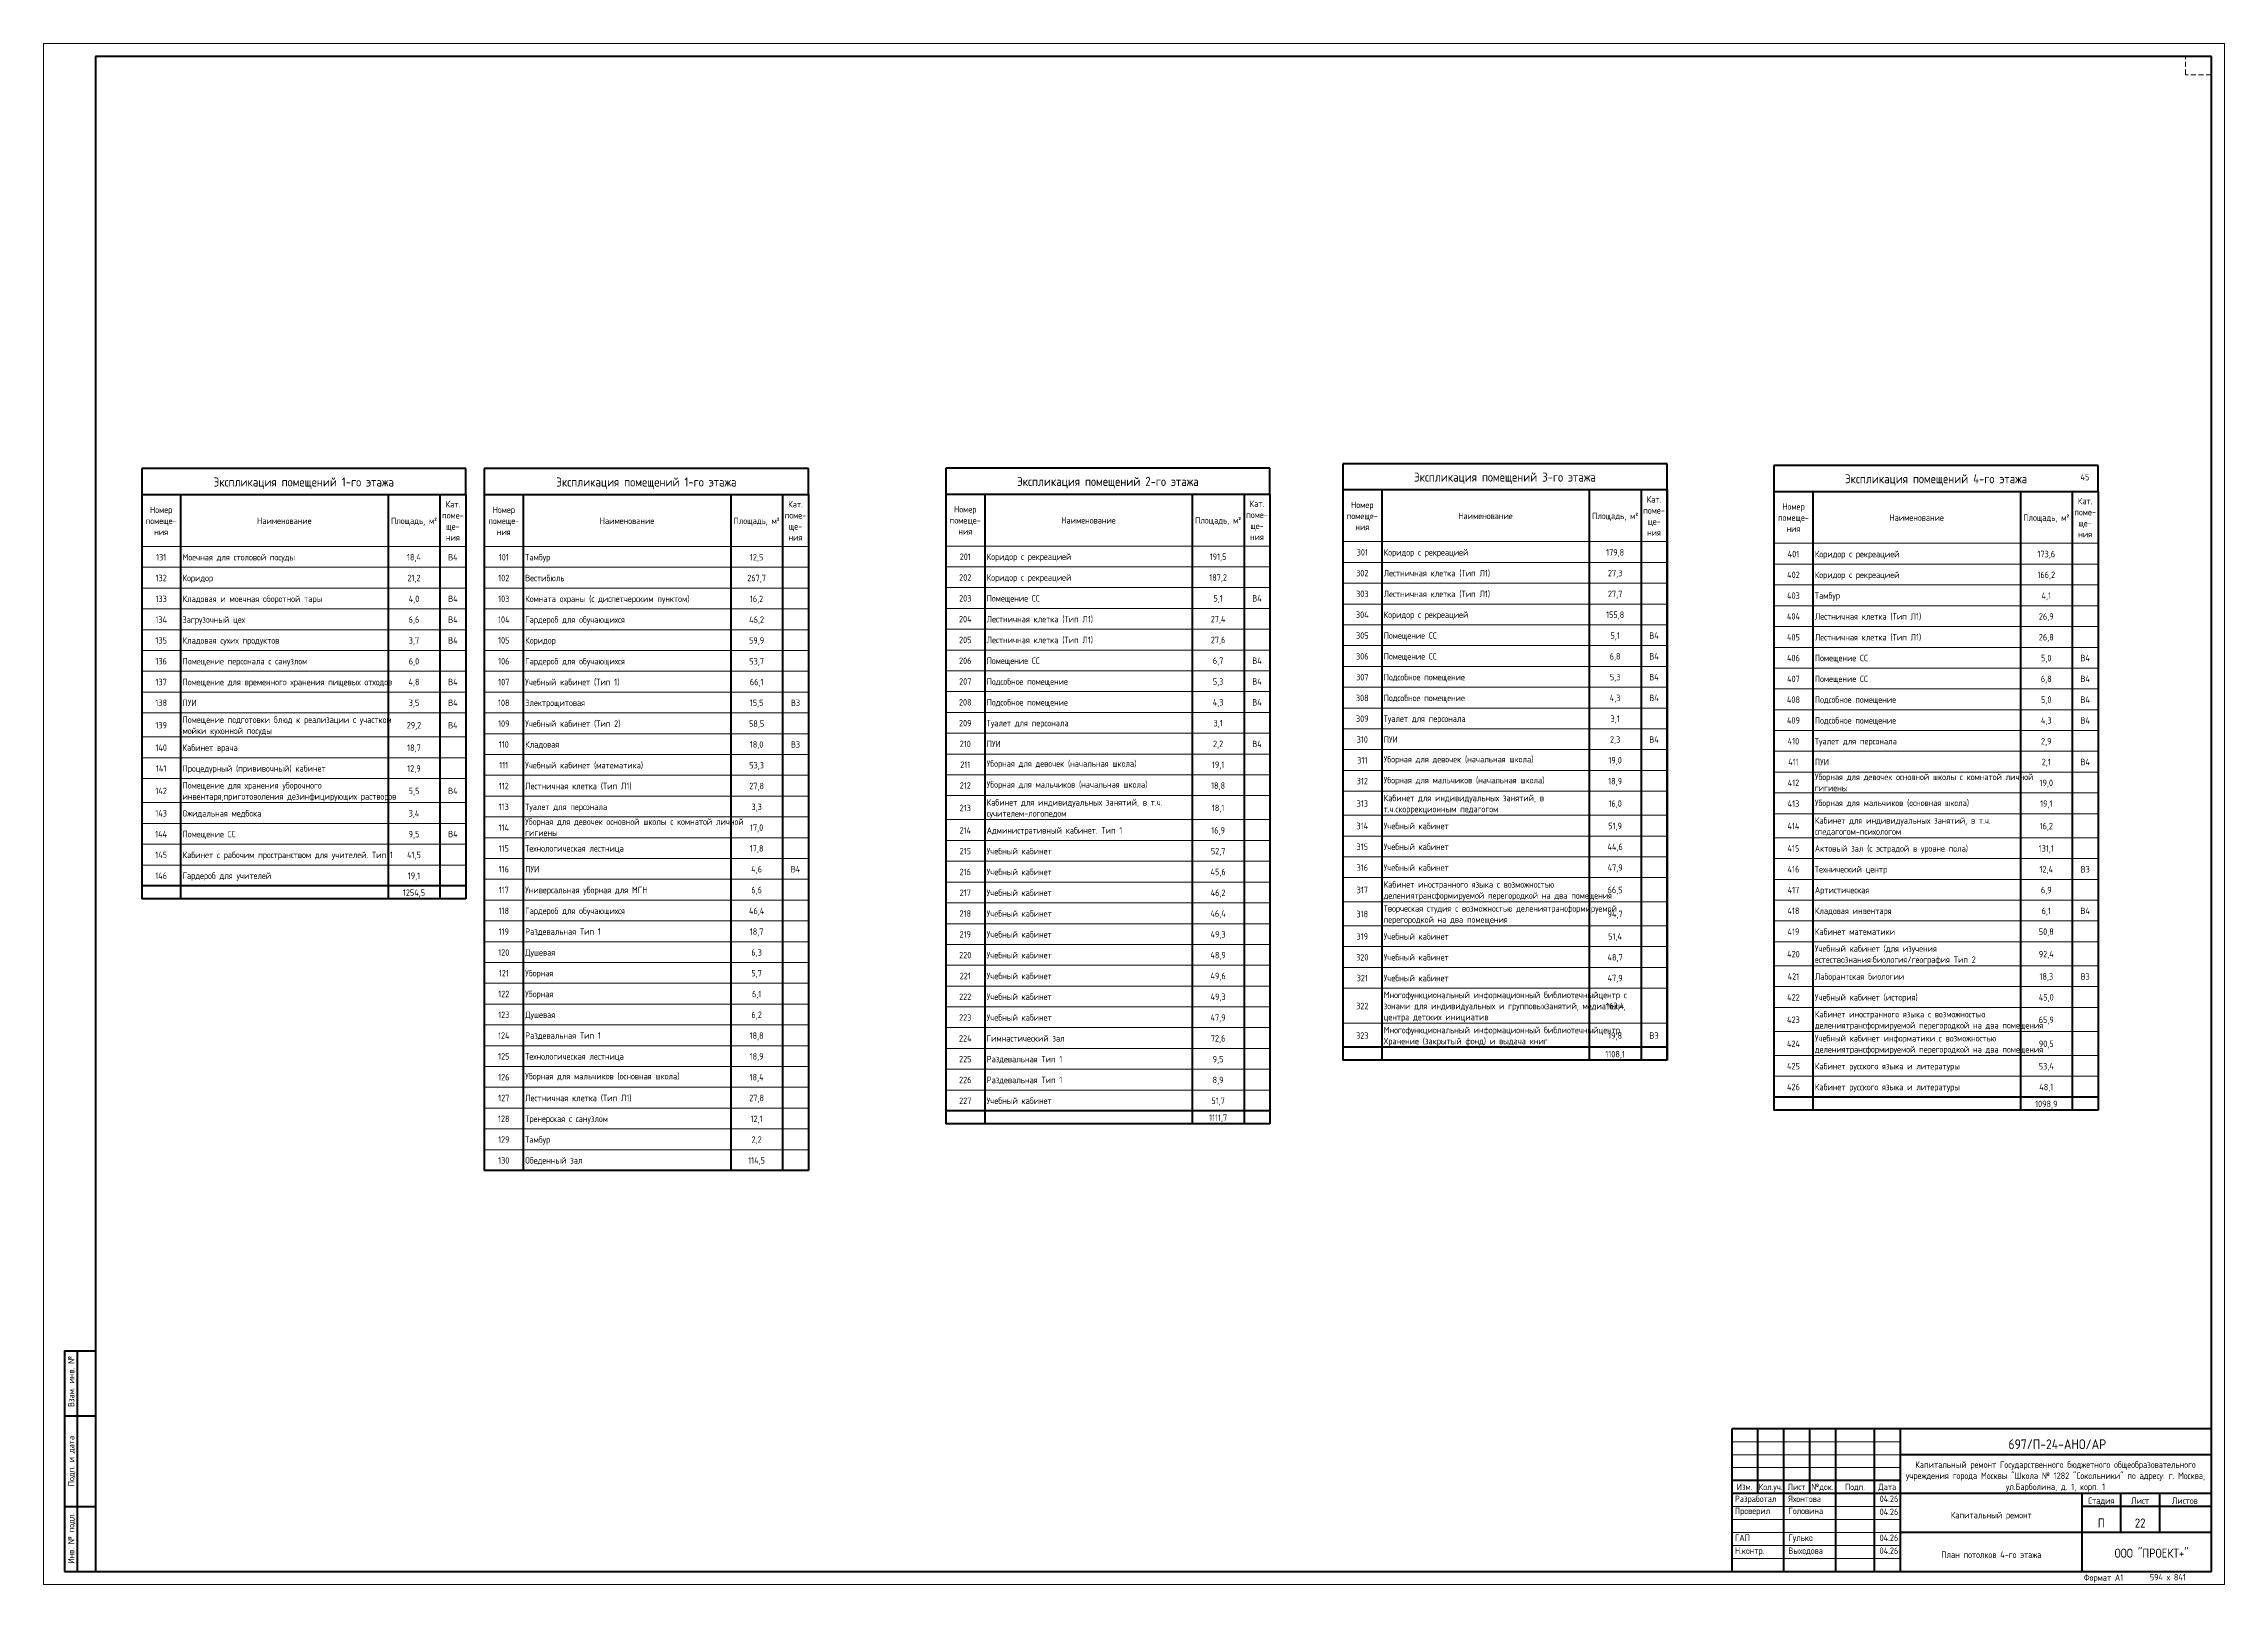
# Paper-space layout 'Лист1-Лист 22' of a CAD drawing. Header units: millimetres. Extents: x -841 to 0, y 0 to 594.
import ezdxf

# ---------------------------------------------------------------- set-up
doc = ezdxf.new("R2010")
doc.units = ezdxf.units.MM
doc.linetypes.add('ADSK_Штриховая_ш2 п1', pattern=[3, 2, -1])
doc.layers.add('Графика', color=7, linetype='Continuous', lineweight=20)
doc.layers.add('Основная надпись', color=7, linetype='Continuous', lineweight=30)
doc.layers.add('Линии', color=7, linetype='Continuous', lineweight=9, true_color=0x00a600)
doc.styles.add('GOST Common_10', font='GOST_Common.ttf', dxfattribs={"width": 0.9, "height": 2.5})
doc.styles.add('GOST Common_11', font='GOST_Common.ttf', dxfattribs={"width": 0.9, "height": 2.5})
doc.styles.add('GOST Common_4', font='GOST_Common.ttf', dxfattribs={"width": 0.9, "height": 200})
doc.styles.add('GOST Common_5', font='GOST_Common.ttf', dxfattribs={"width": 0.9, "height": 125})
doc.styles.add('GOST Common_6', font='GOST_Common.ttf', dxfattribs={"width": 0.9, "height": 2.5})
doc.styles.add('GOST Common_7', font='GOST_Common.ttf', dxfattribs={"width": 0.9, "height": 3.5})
doc.styles.add('GOST Common_8', font='GOST_Common.ttf', dxfattribs={"width": 0.9, "height": 5})
doc.styles.add('GOST Common_9', font='GOST_Common.ttf', dxfattribs={"width": 0.9, "height": 3.5})

psp = doc.layouts.new('Лист1-Лист 22')

# ---------------------------------------------------------------- texts
at = {"layer": 'Графика', "line_spacing_factor": 1.022761}
for s, insert, char_height, width, attachment_point, style in [('Экспликация помещений 1-го этажа', (-740.66, 426.75), 3.5, 83.7531, 2, 'GOST Common_10'), ('Экспликация помещений 1-го этажа', (-608.54, 426.75), 3.5, 83.7531, 2, 'GOST Common_10'), ('Экспликация помещений 2-го этажа', (-430.56, 426.95), 3.5, 84.4711, 2, 'GOST Common_8'), ('Экспликация помещений 3-го этажа', (-277.46, 428.64), 3.5, 84.4711, 2, 'GOST Common_9'), ('Экспликация помещений 4-го этажа', (-111.18, 427.98), 3.5, 84.8513, 2, 'GOST Common_9'), ('Номер помеще-\\Pния', (-795.67, 415.54), 2.5, 14.1803, 2, 'GOST Common_11'), ('Кат.\\Pпоме-\\Pще-\\Pния', (-683.17, 417.67), 2.5, 9.6245, 2, 'GOST Common_11'), ('Номер\\Pпомеще-\\Pния', (-663.54, 415.54), 2.5, 14.1803, 2, 'GOST Common_11'), ('Кат.\\Pпоме-\\Pще-\\Pния', (-551.04, 417.67), 2.5, 9.6245, 2, 'GOST Common_11'), ('Номер\\Pпомеще-\\Pния', (-485.57, 415.73), 2.5, 14.1803, 2, 'GOST Common_9'), ('Кат.\\Pпоме-\\Pще-\\Pния', (-373.07, 417.86), 2.5, 9.6245, 2, 'GOST Common_9'), ('Номер помеще- ния', (-332.46, 417.43), 2.5, 14.1803, 2, 'GOST Common_10'), ('Наименование', (-284.96, 413.17), 2.5, 23.5332, 2, 'GOST Common_10'), ('Площадь, м\\fGOST Common|b0|i0|c238|p34|;\\W.9;²', (-234.96, 413.17), 2.5, 20.0937, 2, 'GOST Common_10'), ('Кат. поме- ще- ния', (-219.96, 419.56), 2.5, 9.6245, 2, 'GOST Common_10'), ('Номер\\Pпомеще-\\Pния', (-166.19, 416.77), 2.5, 14.1803, 2, 'GOST Common_10'), ('Наименование', (-118.69, 412.51), 2.5, 23.5332, 2, 'GOST Common_10'), ('Площадь, м\\fGOST Common|b0|i0|c238|p34|;\\W.9;²', (-68.69, 412.51), 2.5, 20.0937, 2, 'GOST Common_10'), ('Кат.\\Pпоме-\\Pще-\\Pния', (-53.69, 418.9), 2.5, 9.6245, 2, 'GOST Common_10'), ('Наименование', (-748.17, 411.28), 2.5, 23.5332, 2, 'GOST Common_11'), ('Площадь, м\\fGOST Common|b0|i0|c238|p34|;\\W.9;²', (-698.17, 411.28), 2.5, 20.0937, 2, 'GOST Common_11'), ('Наименование', (-616.04, 411.28), 2.5, 23.5332, 2, 'GOST Common_11'), ('Площадь, м\\fGOST Common|b0|i0|c238|p34|;\\W.9;²', (-566.04, 411.28), 2.5, 20.0937, 2, 'GOST Common_11'), ('Наименование', (-438.07, 411.47), 2.5, 23.5332, 2, 'GOST Common_9'), ('Площадь, м\\fGOST Common|b0|i0|c238|p34|;\\W.9;²', (-388.07, 411.47), 2.5, 20.0937, 2, 'GOST Common_9'), ('131', (-795.67, 397.24), 2.5, 4.586, 2, 'GOST Common_11'), ('Моечная для столовой посуды', (-787.42, 397.24), 2.5, 48.8464, 1, 'GOST Common_11'), ('18,4', (-698.17, 397.24), 2.5, 6.3057, 2, 'GOST Common_11'), ('В4', (-683.17, 397.24), 2.5, 4.2842, 2, 'GOST Common_11'), ('101', (-663.54, 397.24), 2.5, 4.586, 2, 'GOST Common_11'), ('Тамбур', (-655.29, 397.24), 2.5, 12.0381, 1, 'GOST Common_11'), ('12,5', (-566.04, 397.24), 2.5, 6.0341, 2, 'GOST Common_11'), ('201', (-485.57, 397.44), 2.5, 5.0989, 2, 'GOST Common_9'), ('Коридор с рекреацией', (-477.32, 397.44), 2.5, 36.1144, 1, 'GOST Common_9'), ('191,5', (-388.07, 397.44), 2.5, 7.3918, 2, 'GOST Common_9'), ('301', (-332.46, 399.13), 2.5, 5.0989, 2, 'GOST Common_10'), ('Коридор с рекреацией', (-324.21, 399.13), 2.5, 36.1144, 1, 'GOST Common_10'), ('179,8', (-234.96, 399.13), 2.5, 7.9047, 2, 'GOST Common_10'), ('401', (-166.19, 398.47), 2.5, 5.3704, 2, 'GOST Common_10'), ('Коридор с рекреацией', (-157.94, 398.47), 2.5, 36.1144, 1, 'GOST Common_10'), ('173,6', (-68.69, 398.47), 2.5, 7.9047, 2, 'GOST Common_10'), ('132', (-795.67, 389.23), 2.5, 5.0989, 2, 'GOST Common_11'), ('Коридор', (-787.42, 389.23), 2.5, 13.3656, 1, 'GOST Common_11'), ('21,2', (-698.17, 389.23), 2.5, 6.0341, 2, 'GOST Common_11'), ('102', (-663.54, 389.23), 2.5, 5.0989, 2, 'GOST Common_11'), ('Вестибюль', (-655.29, 389.23), 2.5, 17.8309, 1, 'GOST Common_11'), ('267,7', (-566.04, 389.23), 2.5, 8.4176, 2, 'GOST Common_11'), ('202', (-485.57, 389.42), 2.5, 5.6118, 2, 'GOST Common_9'), ('Коридор с рекреацией', (-477.32, 389.42), 2.5, 36.1144, 1, 'GOST Common_9'), ('187,2', (-388.07, 389.42), 2.5, 7.9047, 2, 'GOST Common_9'), ('302', (-332.46, 391.12), 2.5, 5.6118, 2, 'GOST Common_10'), ('Лестничная клетка (Тип Л1)', (-324.21, 391.12), 2.5, 45.9501, 1, 'GOST Common_10'), ('27,3', (-234.96, 391.12), 2.5, 6.5471, 2, 'GOST Common_10'), ('402', (-166.19, 390.45), 2.5, 5.8833, 2, 'GOST Common_10'), ('Коридор с рекреацией', (-157.94, 390.45), 2.5, 36.1144, 1, 'GOST Common_10'), ('166,2', (-68.69, 390.45), 2.5, 7.9047, 2, 'GOST Common_10'), ('133', (-795.67, 381.21), 2.5, 5.0989, 2, 'GOST Common_11'), ('Кладовая и моечная оборотной тары', (-787.42, 381.21), 2.5, 60.9751, 1, 'GOST Common_11'), ('4,0', (-698.17, 381.21), 2.5, 4.948, 2, 'GOST Common_11'), ('В4', (-683.17, 381.21), 2.5, 4.2842, 2, 'GOST Common_11'), ('103', (-663.54, 381.21), 2.5, 5.0989, 2, 'GOST Common_11'), ('Комната охраны (с диспетчерским пунктом)', (-655.29, 381.21), 2.5, 72.5908, 1, 'GOST Common_11'), ('16,2', (-566.04, 381.21), 2.5, 6.0341, 2, 'GOST Common_11'), ('203', (-485.57, 381.4), 2.5, 5.6118, 2, 'GOST Common_9'), ('Помещение СС', (-477.32, 381.4), 2.5, 22.8694, 1, 'GOST Common_9'), ('5,1', (-388.07, 381.4), 2.5, 4.1636, 2, 'GOST Common_9'), ('В4', (-373.07, 381.4), 2.5, 4.2842, 2, 'GOST Common_9'), ('303', (-332.46, 383.1), 2.5, 5.6118, 2, 'GOST Common_10'), ('Лестничная клетка (Тип Л1)', (-324.21, 383.1), 2.5, 45.9501, 1, 'GOST Common_10'), ('27,7', (-234.96, 383.1), 2.5, 6.5471, 2, 'GOST Common_10'), ('403', (-166.19, 382.44), 2.5, 5.8833, 2, 'GOST Common_10'), ('Тамбур', (-157.94, 382.44), 2.5, 12.0381, 1, 'GOST Common_10'), ('4,1', (-68.69, 382.44), 2.5, 4.4351, 2, 'GOST Common_10'), ('134', (-795.67, 373.19), 2.5, 5.3704, 2, 'GOST Common_11'), ('Загрузочный цех', (-787.42, 373.19), 2.5, 27.9683, 1, 'GOST Common_11'), ('6,6', (-698.17, 373.19), 2.5, 4.6765, 2, 'GOST Common_11'), ('В4', (-683.17, 373.19), 2.5, 4.2842, 2, 'GOST Common_11'), ('104', (-663.54, 373.19), 2.5, 5.3704, 2, 'GOST Common_11'), ('Гардероб для обучающихся', (-655.29, 373.19), 2.5, 44.5622, 1, 'GOST Common_11'), ('46,2', (-566.04, 373.19), 2.5, 6.8186, 2, 'GOST Common_11'), ('204', (-485.57, 373.38), 2.5, 5.8833, 2, 'GOST Common_9'), ('Лестничная клетка (Тип Л1)', (-477.32, 373.38), 2.5, 45.9501, 1, 'GOST Common_9'), ('27,4', (-388.07, 373.38), 2.5, 6.8186, 2, 'GOST Common_9'), ('304', (-332.46, 375.08), 2.5, 5.8833, 2, 'GOST Common_10'), ('Коридор с рекреацией', (-324.21, 375.08), 2.5, 36.1144, 1, 'GOST Common_10'), ('155,8', (-234.96, 375.08), 2.5, 7.9047, 2, 'GOST Common_10'), ('404', (-166.19, 374.42), 2.5, 6.1548, 2, 'GOST Common_10'), ('Лестничная клетка (Тип Л1)', (-157.94, 374.42), 2.5, 45.9501, 1, 'GOST Common_10'), ('26,9', (-68.69, 374.42), 2.5, 6.5471, 2, 'GOST Common_10'), ('135', (-795.67, 365.17), 2.5, 5.0989, 2, 'GOST Common_11'), ('Кладовая сухих продуктов', (-787.42, 365.17), 2.5, 44.1398, 1, 'GOST Common_11'), ('3,7', (-698.17, 365.17), 2.5, 4.6765, 2, 'GOST Common_11'), ('В4', (-683.17, 365.17), 2.5, 4.2842, 2, 'GOST Common_11'), ('105', (-663.54, 365.17), 2.5, 5.0989, 2, 'GOST Common_11'), ('Коридор', (-655.29, 365.17), 2.5, 13.3656, 1, 'GOST Common_11'), ('59,9', (-566.04, 365.17), 2.5, 6.5471, 2, 'GOST Common_11'), ('205', (-485.57, 365.36), 2.5, 5.6118, 2, 'GOST Common_9'), ('Лестничная клетка (Тип Л1)', (-477.32, 365.36), 2.5, 45.9501, 1, 'GOST Common_9'), ('27,6', (-388.07, 365.36), 2.5, 6.5471, 2, 'GOST Common_9'), ('305', (-332.46, 367.06), 2.5, 5.6118, 2, 'GOST Common_10'), ('Помещение СС', (-324.21, 367.06), 2.5, 22.8694, 1, 'GOST Common_10'), ('5,1', (-234.96, 367.06), 2.5, 4.1636, 2, 'GOST Common_10'), ('В4', (-219.96, 367.06), 2.5, 4.2842, 2, 'GOST Common_10'), ('405', (-166.19, 366.4), 2.5, 5.8833, 2, 'GOST Common_10'), ('Лестничная клетка (Тип Л1)', (-157.94, 366.4), 2.5, 45.9501, 1, 'GOST Common_10'), ('26,8', (-68.69, 366.4), 2.5, 6.5471, 2, 'GOST Common_10'), ('136', (-795.67, 357.15), 2.5, 5.0989, 2, 'GOST Common_11'), ('Помещение персонала с санузлом', (-787.42, 357.15), 2.5, 54.9108, 1, 'GOST Common_11'), ('6,0', (-698.17, 357.15), 2.5, 4.6765, 2, 'GOST Common_11'), ('106', (-663.54, 357.15), 2.5, 5.0989, 2, 'GOST Common_11'), ('Гардероб для обучающихся', (-655.29, 357.15), 2.5, 44.5622, 1, 'GOST Common_11'), ('53,7', (-566.04, 357.15), 2.5, 6.5471, 2, 'GOST Common_11'), ('206', (-485.57, 357.34), 2.5, 5.6118, 2, 'GOST Common_9'), ('Помещение СС', (-477.32, 357.34), 2.5, 22.8694, 1, 'GOST Common_9'), ('6,7', (-388.07, 357.34), 2.5, 4.6765, 2, 'GOST Common_9'), ('В4', (-373.07, 357.34), 2.5, 4.2842, 2, 'GOST Common_9'), ('306', (-332.46, 359.04), 2.5, 5.6118, 2, 'GOST Common_10'), ('Помещение СС', (-324.21, 359.04), 2.5, 22.8694, 1, 'GOST Common_10'), ('6,8', (-234.96, 359.04), 2.5, 4.6765, 2, 'GOST Common_10'), ('В4', (-219.96, 359.04), 2.5, 4.2842, 2, 'GOST Common_10'), ('406', (-166.19, 358.38), 2.5, 5.8833, 2, 'GOST Common_10'), ('Помещение СС', (-157.94, 358.38), 2.5, 22.8694, 1, 'GOST Common_10'), ('5,0', (-68.69, 358.38), 2.5, 4.6765, 2, 'GOST Common_10'), ('В4', (-53.69, 358.38), 2.5, 4.2842, 2, 'GOST Common_10'), ('137', (-795.67, 349.13), 2.5, 5.0989, 2, 'GOST Common_11'), ('Помещение для временного хранения пищевых отходов', (-787.42, 349.13), 2.5, 90.5122, 1, 'GOST Common_11'), ('4,8', (-698.17, 349.13), 2.5, 4.948, 2, 'GOST Common_11'), ('В4', (-683.17, 349.13), 2.5, 4.2842, 2, 'GOST Common_11'), ('107', (-663.54, 349.13), 2.5, 5.0989, 2, 'GOST Common_11'), ('Учебный кабинет (Тип 1)', (-655.29, 349.13), 2.5, 39.765, 1, 'GOST Common_11'), ('66,1', (-566.04, 349.13), 2.5, 6.0341, 2, 'GOST Common_11'), ('207', (-485.57, 349.33), 2.5, 5.6118, 2, 'GOST Common_9'), ('Подсобное помещение', (-477.32, 349.33), 2.5, 35.7222, 1, 'GOST Common_9'), ('5,3', (-388.07, 349.33), 2.5, 4.6765, 2, 'GOST Common_9'), ('В4', (-373.07, 349.33), 2.5, 4.2842, 2, 'GOST Common_9'), ('307', (-332.46, 351.02), 2.5, 5.6118, 2, 'GOST Common_10'), ('Подсобное помещение', (-324.21, 351.02), 2.5, 35.7222, 1, 'GOST Common_10'), ('5,3', (-234.96, 351.02), 2.5, 4.6765, 2, 'GOST Common_10'), ('В4', (-219.96, 351.02), 2.5, 4.2842, 2, 'GOST Common_10'), ('407', (-166.19, 350.36), 2.5, 5.8833, 2, 'GOST Common_10'), ('Помещение СС', (-157.94, 350.36), 2.5, 22.8694, 1, 'GOST Common_10'), ('6,8', (-68.69, 350.36), 2.5, 4.6765, 2, 'GOST Common_10'), ('В4', (-53.69, 350.36), 2.5, 4.2842, 2, 'GOST Common_10'), ('138', (-795.67, 341.12), 2.5, 5.0989, 2, 'GOST Common_11'), ('ПУИ', (-787.42, 341.12), 2.5, 6.4264, 1, 'GOST Common_11'), ('3,5', (-698.17, 341.12), 2.5, 4.6765, 2, 'GOST Common_11'), ('В4', (-683.17, 341.12), 2.5, 4.2842, 2, 'GOST Common_11'), ('108', (-663.54, 341.12), 2.5, 5.0989, 2, 'GOST Common_11'), ('Электрощитовая', (-655.29, 341.12), 2.5, 28.632, 1, 'GOST Common_11'), ('15,5', (-566.04, 341.12), 2.5, 6.0341, 2, 'GOST Common_11'), ('В3', (-551.04, 341.12), 2.5, 4.0127, 2, 'GOST Common_11'), ('208', (-485.57, 341.31), 2.5, 5.6118, 2, 'GOST Common_9'), ('Подсобное помещение', (-477.32, 341.31), 2.5, 35.7222, 1, 'GOST Common_9'), ('4,3', (-388.07, 341.31), 2.5, 4.948, 2, 'GOST Common_9'), ('В4', (-373.07, 341.31), 2.5, 4.2842, 2, 'GOST Common_9'), ('308', (-332.46, 343.01), 2.5, 5.6118, 2, 'GOST Common_10'), ('Подсобное помещение', (-324.21, 343.01), 2.5, 35.7222, 1, 'GOST Common_10'), ('4,3', (-234.96, 343.01), 2.5, 4.948, 2, 'GOST Common_10'), ('В4', (-219.96, 343.01), 2.5, 4.2842, 2, 'GOST Common_10'), ('408', (-166.19, 342.34), 2.5, 5.8833, 2, 'GOST Common_10'), ('Подсобное помещение', (-157.94, 342.34), 2.5, 35.7222, 1, 'GOST Common_10'), ('5,0', (-68.69, 342.34), 2.5, 4.6765, 2, 'GOST Common_10'), ('В4', (-53.69, 342.34), 2.5, 4.2842, 2, 'GOST Common_10'), ('139', (-795.67, 332.47), 2.5, 5.0989, 2, 'GOST Common_11'), ('Помещение подготовки блюд к реализации с участком мойки кухонной посуды', (-787.42, 334.6), 2.5, 79.25, 1, 'GOST Common_11'), ('29,2', (-698.17, 332.47), 2.5, 6.5471, 2, 'GOST Common_11'), ('В4', (-683.17, 332.47), 2.5, 4.2842, 2, 'GOST Common_11'), ('109', (-663.54, 333.1), 2.5, 5.0989, 2, 'GOST Common_11'), ('Учебный кабинет (Тип 2)', (-655.29, 333.1), 2.5, 40.278, 1, 'GOST Common_11'), ('58,5', (-566.04, 333.1), 2.5, 6.5471, 2, 'GOST Common_11'), ('209', (-485.57, 333.29), 2.5, 5.6118, 2, 'GOST Common_9'), ('Туалет для персонала', (-477.32, 333.29), 2.5, 36.929, 1, 'GOST Common_9'), ('3,1', (-388.07, 333.29), 2.5, 4.1636, 2, 'GOST Common_9'), ('309', (-332.46, 334.99), 2.5, 5.6118, 2, 'GOST Common_10'), ('Туалет для персонала', (-324.21, 334.99), 2.5, 36.929, 1, 'GOST Common_10'), ('3,1', (-234.96, 334.99), 2.5, 4.1636, 2, 'GOST Common_10'), ('409', (-166.19, 334.33), 2.5, 5.8833, 2, 'GOST Common_10'), ('Подсобное помещение', (-157.94, 334.33), 2.5, 35.7222, 1, 'GOST Common_10'), ('4,3', (-68.69, 334.33), 2.5, 4.948, 2, 'GOST Common_10'), ('В4', (-53.69, 334.33), 2.5, 4.2842, 2, 'GOST Common_10'), ('140', (-795.67, 323.82), 2.5, 5.3704, 2, 'GOST Common_11'), ('Кабинет врача', (-787.42, 323.82), 2.5, 25.0116, 1, 'GOST Common_11'), ('18,7', (-698.17, 323.82), 2.5, 6.0341, 2, 'GOST Common_11'), ('110', (-663.54, 325.08), 2.5, 4.586, 2, 'GOST Common_11'), ('Кладовая', (-655.29, 325.08), 2.5, 15.7793, 1, 'GOST Common_11'), ('18,0', (-566.04, 325.08), 2.5, 6.0341, 2, 'GOST Common_11'), ('В3', (-551.04, 325.08), 2.5, 4.0127, 2, 'GOST Common_11'), ('210', (-485.57, 325.27), 2.5, 5.0989, 2, 'GOST Common_9'), ('ПУИ', (-477.32, 325.27), 2.5, 6.4264, 1, 'GOST Common_9'), ('2,2', (-388.07, 325.27), 2.5, 4.6765, 2, 'GOST Common_9'), ('В4', (-373.07, 325.27), 2.5, 4.2842, 2, 'GOST Common_9'), ('310', (-332.46, 326.97), 2.5, 5.0989, 2, 'GOST Common_10'), ('Уборная для девочек (начальная школа)', (-324.21, 319.37), 2.5, 62.7704, 1, 'GOST Common_10'), ('ПУИ', (-324.21, 326.97), 2.5, 6.4264, 1, 'GOST Common_10'), ('2,3', (-234.96, 326.97), 2.5, 4.6765, 2, 'GOST Common_10'), ('В4', (-219.96, 326.97), 2.5, 4.2842, 2, 'GOST Common_10'), ('410', (-166.19, 326.31), 2.5, 5.3704, 2, 'GOST Common_10'), ('Туалет для персонала', (-157.94, 326.31), 2.5, 36.929, 1, 'GOST Common_10'), ('2,9', (-68.69, 326.31), 2.5, 4.6765, 2, 'GOST Common_10'), ('141', (-795.67, 315.81), 2.5, 4.8575, 2, 'GOST Common_11'), ('Процедурный (прививочный) кабинет', (-787.42, 315.81), 2.5, 60.1906, 1, 'GOST Common_11'), ('12,9', (-698.17, 315.81), 2.5, 6.0341, 2, 'GOST Common_11'), ('111', (-663.54, 317.06), 2.5, 4.0731, 2, 'GOST Common_11'), ('Учебный кабинет (математика)', (-655.29, 317.06), 2.5, 52.7385, 1, 'GOST Common_11'), ('53,3', (-566.04, 317.06), 2.5, 6.5471, 2, 'GOST Common_11'), ('211', (-485.57, 317.25), 2.5, 4.586, 2, 'GOST Common_9'), ('Уборная для девочек (начальная школа)', (-477.32, 317.68), 2.5, 60.3861, 1, 'GOST Common_9'), ('19,1', (-388.07, 317.25), 2.5, 5.5212, 2, 'GOST Common_9'), ('311', (-332.46, 318.95), 2.5, 4.586, 2, 'GOST Common_10'), ('Уборная для мальчиков (начальная школа)', (-324.21, 311.3), 2.5, 64.2266, 1, 'GOST Common_10'), ('19,0', (-234.96, 318.95), 2.5, 6.0341, 2, 'GOST Common_10'), ('411', (-166.19, 318.29), 2.5, 4.8575, 2, 'GOST Common_10'), ('Уборная для девочек основной школы с комнатой личной гигиены', (-157.94, 312.55), 2.5, 79.3248, 1, 'GOST Common_10'), ('ПУИ', (-157.94, 318.29), 2.5, 6.4264, 1, 'GOST Common_10'), ('2,1', (-68.69, 318.29), 2.5, 4.1636, 2, 'GOST Common_10'), ('В4', (-53.69, 318.29), 2.5, 4.2842, 2, 'GOST Common_10'), ('142', (-795.67, 307.16), 2.5, 5.3704, 2, 'GOST Common_11'), ('Помещение для хранения уборочного инвентаря,приготоволения дезинфицирующих растворов', (-787.42, 309.29), 2.5, 80.0732, 1, 'GOST Common_11'), ('5,5', (-698.17, 307.16), 2.5, 4.6765, 2, 'GOST Common_11'), ('В4', (-683.17, 307.16), 2.5, 4.2842, 2, 'GOST Common_11'), ('112', (-663.54, 309.04), 2.5, 4.586, 2, 'GOST Common_11'), ('Лестничная клетка (Тип Л1)', (-655.29, 309.04), 2.5, 45.9501, 1, 'GOST Common_11'), ('27,8', (-566.04, 309.04), 2.5, 6.5471, 2, 'GOST Common_11'), ('212', (-485.57, 309.23), 2.5, 5.0989, 2, 'GOST Common_9'), ('Уборная для мальчиков (начальная школа)', (-477.32, 309.63), 2.5, 64.8082, 1, 'GOST Common_9'), ('18,8', (-388.07, 309.23), 2.5, 6.0341, 2, 'GOST Common_9'), ('312', (-332.46, 310.93), 2.5, 5.0989, 2, 'GOST Common_10'), ('Кабинет для индивидуальных занятий, в т.ч.скоррекционным педагогом', (-324.21, 304.42), 2.5, 75.3364, 1, 'GOST Common_10'), ('18,9', (-234.96, 310.93), 2.5, 6.0341, 2, 'GOST Common_10'), ('412', (-166.19, 310.27), 2.5, 5.3704, 2, 'GOST Common_10'), ('Уборная для мальчиков (основная школа)', (-157.94, 302.53), 2.5, 64.4904, 1, 'GOST Common_10'), ('19,0', (-68.69, 310.27), 2.5, 6.0341, 2, 'GOST Common_10'), ('143', (-795.67, 298.51), 2.5, 5.3704, 2, 'GOST Common_11'), ('Ожидальная медбока', (-787.42, 298.51), 2.5, 34.636, 1, 'GOST Common_11'), ('3,4', (-698.17, 298.51), 2.5, 4.948, 2, 'GOST Common_11'), ('113', (-663.54, 301.02), 2.5, 4.586, 2, 'GOST Common_11'), ('Туалет для персонала', (-655.29, 301.02), 2.5, 36.929, 1, 'GOST Common_11'), ('Уборная для девочек основной школы с комнатой личной гигиены', (-655.29, 295.3), 2.5, 80.6939, 1, 'GOST Common_11'), ('3,3', (-566.04, 301.02), 2.5, 4.6765, 2, 'GOST Common_11'), ('213', (-485.57, 300.59), 2.5, 5.0989, 2, 'GOST Common_9'), ('Кабинет для индивидуальных занятий, в т.ч. сучителем-логопедом', (-477.32, 302.72), 2.5, 76.2717, 1, 'GOST Common_9'), ('18,1', (-388.07, 300.59), 2.5, 5.5212, 2, 'GOST Common_9'), ('313', (-332.46, 302.29), 2.5, 5.0989, 2, 'GOST Common_10'), ('16,0', (-234.96, 302.29), 2.5, 6.0341, 2, 'GOST Common_10'), ('413', (-166.19, 302.25), 2.5, 5.3704, 2, 'GOST Common_10'), ('Кабинет для индивидуальных занятий, в т.ч. спедагогом-психологом', (-157.94, 295.74), 2.5, 76.2717, 1, 'GOST Common_10'), ('19,1', (-68.69, 302.25), 2.5, 5.5212, 2, 'GOST Common_10'), ('144', (-795.67, 290.5), 2.5, 5.6419, 2, 'GOST Common_11'), ('Помещение СС', (-787.42, 290.5), 2.5, 22.8694, 1, 'GOST Common_11'), ('9,5', (-698.17, 290.5), 2.5, 4.6765, 2, 'GOST Common_11'), ('В4', (-683.17, 290.5), 2.5, 4.2842, 2, 'GOST Common_11'), ('114', (-663.54, 293), 2.5, 4.8575, 2, 'GOST Common_11'), ('17,0', (-566.04, 293), 2.5, 6.0341, 2, 'GOST Common_11'), ('214', (-485.57, 291.94), 2.5, 5.3704, 2, 'GOST Common_9'), ('Административный кабинет. Тип 1', (-477.32, 291.94), 2.5, 56.902, 1, 'GOST Common_9'), ('16,9', (-388.07, 291.94), 2.5, 6.0341, 2, 'GOST Common_9'), ('314', (-332.46, 293.64), 2.5, 5.3704, 2, 'GOST Common_10'), ('Учебный кабинет', (-324.21, 293.64), 2.5, 28.4812, 1, 'GOST Common_10'), ('51,9', (-234.96, 293.64), 2.5, 6.0341, 2, 'GOST Common_10'), ('414', (-166.19, 293.61), 2.5, 5.6419, 2, 'GOST Common_10'), ('16,2', (-68.69, 293.61), 2.5, 6.0341, 2, 'GOST Common_10'), ('145', (-795.67, 282.48), 2.5, 5.3704, 2, 'GOST Common_11'), ('Кабинет с рабочим пространством для учителей. Тип 1', (-787.42, 282.48), 2.5, 90.6329, 1, 'GOST Common_11'), ('41,5', (-698.17, 282.48), 2.5, 6.3057, 2, 'GOST Common_11'), ('115', (-663.54, 284.99), 2.5, 4.586, 2, 'GOST Common_11'), ('Технологическая лестница', (-655.29, 284.99), 2.5, 45.1053, 1, 'GOST Common_11'), ('17,8', (-566.04, 284.99), 2.5, 6.0341, 2, 'GOST Common_11'), ('215', (-485.57, 283.92), 2.5, 5.0989, 2, 'GOST Common_9'), ('Учебный кабинет', (-477.32, 283.92), 2.5, 28.4812, 1, 'GOST Common_9'), ('52,7', (-388.07, 283.92), 2.5, 6.5471, 2, 'GOST Common_9'), ('315', (-332.46, 285.62), 2.5, 5.0989, 2, 'GOST Common_10'), ('316', (-332.46, 277.6), 2.5, 5.0989, 2, 'GOST Common_10'), ('Учебный кабинет', (-324.21, 285.62), 2.5, 28.4812, 1, 'GOST Common_10'), ('Учебный кабинет', (-324.21, 277.6), 2.5, 28.4812, 1, 'GOST Common_10'), ('44,6', (-234.96, 285.62), 2.5, 7.0901, 2, 'GOST Common_10'), ('47,9', (-234.96, 277.6), 2.5, 6.8186, 2, 'GOST Common_10'), ('415', (-166.19, 284.96), 2.5, 5.3704, 2, 'GOST Common_10'), ('Актовый зал (с эстрадой в уровне пола)', (-157.94, 284.96), 2.5, 66.0136, 1, 'GOST Common_10'), ('131,1', (-68.69, 284.96), 2.5, 6.8789, 2, 'GOST Common_10'), ('146', (-795.67, 274.46), 2.5, 5.3704, 2, 'GOST Common_11'), ('Гардероб для учителей', (-787.42, 274.46), 2.5, 38.2263, 1, 'GOST Common_11'), ('19,1', (-698.17, 274.46), 2.5, 5.5212, 2, 'GOST Common_11'), ('116', (-663.54, 276.97), 2.5, 4.586, 2, 'GOST Common_11'), ('ПУИ', (-655.29, 276.97), 2.5, 6.4264, 1, 'GOST Common_11'), ('4,6', (-566.04, 276.97), 2.5, 4.948, 2, 'GOST Common_11'), ('В4', (-551.04, 276.97), 2.5, 4.2842, 2, 'GOST Common_11'), ('216', (-485.57, 275.91), 2.5, 5.0989, 2, 'GOST Common_9'), ('Учебный кабинет', (-477.32, 275.91), 2.5, 28.4812, 1, 'GOST Common_9'), ('45,6', (-388.07, 275.91), 2.5, 6.8186, 2, 'GOST Common_9'), ('Кабинет иностранного языка с возможностью делениятрансформируемой перегородкой на два помещения', (-324.21, 271.09), 2.5, 90.2407, 1, 'GOST Common_10'), ('416', (-166.19, 276.94), 2.5, 5.3704, 2, 'GOST Common_10'), ('Технический центр', (-157.94, 276.94), 2.5, 31.7095, 1, 'GOST Common_10'), ('12,4', (-68.69, 276.94), 2.5, 6.3057, 2, 'GOST Common_10'), ('В3', (-53.69, 276.94), 2.5, 4.0127, 2, 'GOST Common_10'), ('1254,5', (-698.17, 267.94), 2.5, 10.0469, 2, 'GOST Common_11'), ('118', (-663.54, 260.93), 2.5, 4.586, 2, 'GOST Common_11'), ('117', (-663.54, 268.95), 2.5, 4.586, 2, 'GOST Common_11'), ('Универсальная уборная для МГН', (-655.29, 268.95), 2.5, 53.1005, 1, 'GOST Common_11'), ('Гардероб для обучающихся', (-655.29, 260.93), 2.5, 44.5622, 1, 'GOST Common_11'), ('46,4', (-566.04, 260.93), 2.5, 7.0901, 2, 'GOST Common_11'), ('6,6', (-566.04, 268.95), 2.5, 4.6765, 2, 'GOST Common_11'), ('217', (-485.57, 267.89), 2.5, 5.0989, 2, 'GOST Common_9'), ('Учебный кабинет', (-477.32, 267.89), 2.5, 28.4812, 1, 'GOST Common_9'), ('46,2', (-388.07, 267.89), 2.5, 6.8186, 2, 'GOST Common_9'), ('317', (-332.46, 268.96), 2.5, 5.0989, 2, 'GOST Common_10'), ('Творческая студия с возможностью делениятрансформируемой перегородкой на два помещения', (-324.21, 261.82), 2.5, 85.5944, 1, 'GOST Common_10'), ('66,5', (-234.96, 268.96), 2.5, 6.5471, 2, 'GOST Common_10'), ('418', (-166.19, 260.91), 2.5, 5.3704, 2, 'GOST Common_10'), ('417', (-166.19, 268.92), 2.5, 5.3704, 2, 'GOST Common_10'), ('Артистическая', (-157.94, 268.92), 2.5, 25.7356, 1, 'GOST Common_10'), ('Кладовая инвентаря', (-157.94, 260.91), 2.5, 34.3645, 1, 'GOST Common_10'), ('6,9', (-68.69, 268.92), 2.5, 4.6765, 2, 'GOST Common_10'), ('6,1', (-68.69, 260.91), 2.5, 4.1636, 2, 'GOST Common_10'), ('В4', (-53.69, 260.91), 2.5, 4.2842, 2, 'GOST Common_10'), ('119', (-663.54, 252.91), 2.5, 4.586, 2, 'GOST Common_11'), ('Раздевальная Тип 1', (-655.29, 252.91), 2.5, 32.5241, 1, 'GOST Common_11'), ('18,7', (-566.04, 252.91), 2.5, 6.0341, 2, 'GOST Common_11'), ('218', (-485.57, 259.87), 2.5, 5.0989, 2, 'GOST Common_9'), ('Учебный кабинет', (-477.32, 259.87), 2.5, 28.4812, 1, 'GOST Common_9'), ('46,4', (-388.07, 259.87), 2.5, 7.0901, 2, 'GOST Common_9'), ('318', (-332.46, 259.69), 2.5, 5.0989, 2, 'GOST Common_10'), ('94,7', (-234.96, 259.69), 2.5, 6.8186, 2, 'GOST Common_10'), ('419', (-166.19, 252.89), 2.5, 5.3704, 2, 'GOST Common_10'), ('Кабинет математики', (-157.94, 252.89), 2.5, 35.9937, 1, 'GOST Common_10'), ('50,8', (-68.69, 252.89), 2.5, 6.5471, 2, 'GOST Common_10'), ('120', (-663.54, 244.89), 2.5, 5.0989, 2, 'GOST Common_11'), ('Душевая', (-655.29, 244.89), 2.5, 14.4518, 1, 'GOST Common_11'), ('6,3', (-566.04, 244.89), 2.5, 4.6765, 2, 'GOST Common_11'), ('219', (-485.57, 251.85), 2.5, 5.0989, 2, 'GOST Common_9'), ('Учебный кабинет', (-477.32, 251.85), 2.5, 28.4812, 1, 'GOST Common_9'), ('49,3', (-388.07, 251.85), 2.5, 6.8186, 2, 'GOST Common_9'), ('319', (-332.46, 251.04), 2.5, 5.0989, 2, 'GOST Common_10'), ('Учебный кабинет', (-324.21, 251.04), 2.5, 28.4812, 1, 'GOST Common_10'), ('51,4', (-234.96, 251.04), 2.5, 6.3057, 2, 'GOST Common_10'), ('420', (-166.19, 244.24), 2.5, 5.8833, 2, 'GOST Common_10'), ('Учебный кабинет (для изучения естествознания:биология/география Тип 2', (-157.94, 246.37), 2.5, 80.5861, 1, 'GOST Common_10'), ('92,4', (-68.69, 244.24), 2.5, 6.8186, 2, 'GOST Common_10'), ('121', (-663.54, 236.88), 2.5, 4.586, 2, 'GOST Common_11'), ('Уборная', (-655.29, 236.88), 2.5, 13.6372, 1, 'GOST Common_11'), ('5,7', (-566.04, 236.88), 2.5, 4.6765, 2, 'GOST Common_11'), ('220', (-485.57, 243.83), 2.5, 5.6118, 2, 'GOST Common_9'), ('221', (-485.57, 235.81), 2.5, 5.0989, 2, 'GOST Common_9'), ('Учебный кабинет', (-477.32, 243.83), 2.5, 28.4812, 1, 'GOST Common_9'), ('Учебный кабинет', (-477.32, 235.81), 2.5, 28.4812, 1, 'GOST Common_9'), ('48,9', (-388.07, 243.83), 2.5, 6.8186, 2, 'GOST Common_9'), ('49,6', (-388.07, 235.81), 2.5, 6.8186, 2, 'GOST Common_9'), ('320', (-332.46, 243.02), 2.5, 5.6118, 2, 'GOST Common_10'), ('Учебный кабинет', (-324.21, 243.02), 2.5, 28.4812, 1, 'GOST Common_10'), ('48,7', (-234.96, 243.02), 2.5, 6.8186, 2, 'GOST Common_10'), ('421', (-166.19, 235.6), 2.5, 5.3704, 2, 'GOST Common_10'), ('Лаборантская биологии', (-157.94, 235.6), 2.5, 39.7349, 1, 'GOST Common_10'), ('18,3', (-68.69, 235.6), 2.5, 6.0341, 2, 'GOST Common_10'), ('В3', (-53.69, 235.6), 2.5, 4.0127, 2, 'GOST Common_10'), ('122', (-663.54, 228.86), 2.5, 5.0989, 2, 'GOST Common_11'), ('Уборная', (-655.29, 228.86), 2.5, 13.6372, 1, 'GOST Common_11'), ('6,1', (-566.04, 228.86), 2.5, 4.1636, 2, 'GOST Common_11'), ('222', (-485.57, 227.8), 2.5, 5.6118, 2, 'GOST Common_9'), ('Учебный кабинет', (-477.32, 227.8), 2.5, 28.4812, 1, 'GOST Common_9'), ('49,3', (-388.07, 227.8), 2.5, 6.8186, 2, 'GOST Common_9'), ('321', (-332.46, 235), 2.5, 5.0989, 2, 'GOST Common_10'), ('Учебный кабинет', (-324.21, 235), 2.5, 28.4812, 1, 'GOST Common_10'), ('Многофункциональный информационный библиотечныйцентр с зонами для индивидуальных и групповыхзанятий, медиатеки, центра детских инициатив', (-324.21, 228.49), 2.5, 90.3916, 1, 'GOST Common_10'), ('47,9', (-234.96, 235), 2.5, 6.8186, 2, 'GOST Common_10'), ('422', (-166.19, 227.58), 2.5, 5.8833, 2, 'GOST Common_10'), ('Учебный кабинет (история)', (-157.94, 227.58), 2.5, 44.9846, 1, 'GOST Common_10'), ('45,0', (-68.69, 227.58), 2.5, 6.8186, 2, 'GOST Common_10'), ('123', (-663.54, 220.84), 2.5, 5.0989, 2, 'GOST Common_11'), ('Душевая', (-655.29, 220.84), 2.5, 14.4518, 1, 'GOST Common_11'), ('6,2', (-566.04, 220.84), 2.5, 4.6765, 2, 'GOST Common_11'), ('223', (-485.57, 219.78), 2.5, 5.6118, 2, 'GOST Common_9'), ('Учебный кабинет', (-477.32, 219.78), 2.5, 28.4812, 1, 'GOST Common_9'), ('47,9', (-388.07, 219.78), 2.5, 6.8186, 2, 'GOST Common_9'), ('322', (-332.46, 224.23), 2.5, 5.6118, 2, 'GOST Common_10'), ('163,4', (-234.96, 224.23), 2.5, 8.1763, 2, 'GOST Common_10'), ('423', (-166.19, 218.93), 2.5, 5.8833, 2, 'GOST Common_10'), ('Кабинет иностранного языка с возможностью делениятрансформируемой перегородкой на два помещения', (-157.94, 221.06), 2.5, 90.2407, 1, 'GOST Common_10'), ('65,9', (-68.69, 218.93), 2.5, 6.5471, 2, 'GOST Common_10'), ('124', (-663.54, 212.82), 2.5, 5.3704, 2, 'GOST Common_11'), ('Раздевальная Тип 1', (-655.29, 212.82), 2.5, 32.5241, 1, 'GOST Common_11'), ('18,8', (-566.04, 212.82), 2.5, 6.0341, 2, 'GOST Common_11'), ('224', (-485.57, 211.76), 2.5, 5.8833, 2, 'GOST Common_9'), ('Гимнастический зал', (-477.32, 211.76), 2.5, 33.4895, 1, 'GOST Common_9'), ('72,6', (-388.07, 211.76), 2.5, 6.5471, 2, 'GOST Common_9'), ('323', (-332.46, 212.82), 2.5, 5.6118, 2, 'GOST Common_10'), ('Многофункциональный информационный библиотечныйцентр. Хранение (закрытый фонд) и выдача книг', (-324.21, 214.95), 2.5, 90.3916, 1, 'GOST Common_10'), ('19,8', (-234.96, 212.82), 2.5, 6.0341, 2, 'GOST Common_10'), ('В3', (-219.96, 212.82), 2.5, 4.0127, 2, 'GOST Common_10'), ('Учебный кабинет информатики с возможностью делениятрансформируемой перегородкой на два помещения', (-157.94, 211.79), 2.5, 93.0164, 1, 'GOST Common_10'), ('125', (-663.54, 204.8), 2.5, 5.0989, 2, 'GOST Common_11'), ('Технологическая лестница', (-655.29, 204.8), 2.5, 45.1053, 1, 'GOST Common_11'), ('18,9', (-566.04, 204.8), 2.5, 6.0341, 2, 'GOST Common_11'), ('225', (-485.57, 203.74), 2.5, 5.6118, 2, 'GOST Common_9'), ('Раздевальная Тип 1', (-477.32, 203.74), 2.5, 32.5241, 1, 'GOST Common_9'), ('9,5', (-388.07, 203.74), 2.5, 4.6765, 2, 'GOST Common_9'), ('1108,1', (-234.96, 205.68), 2.5, 8.7495, 2, 'GOST Common_10'), ('424', (-166.19, 209.66), 2.5, 6.1548, 2, 'GOST Common_10'), ('90,5', (-68.69, 209.66), 2.5, 6.5471, 2, 'GOST Common_10'), ('126', (-663.54, 196.78), 2.5, 5.0989, 2, 'GOST Common_11'), ('Уборная для мальчиков (основная школа)', (-655.29, 197.15), 2.5, 69.6648, 1, 'GOST Common_11'), ('18,4', (-566.04, 196.78), 2.5, 6.3057, 2, 'GOST Common_11'), ('226', (-485.57, 195.72), 2.5, 5.6118, 2, 'GOST Common_9'), ('Раздевальная Тип 1', (-477.32, 195.72), 2.5, 32.5241, 1, 'GOST Common_9'), ('8,9', (-388.07, 195.72), 2.5, 4.6765, 2, 'GOST Common_9'), ('425', (-166.19, 201.01), 2.5, 5.8833, 2, 'GOST Common_10'), ('Кабинет русского языка и литературы', (-157.94, 201.01), 2.5, 64.3844, 1, 'GOST Common_10'), ('53,4', (-68.69, 201.01), 2.5, 6.8186, 2, 'GOST Common_10'), ('127', (-663.54, 188.77), 2.5, 5.0989, 2, 'GOST Common_11'), ('Лестничная клетка (Тип Л1)', (-655.29, 188.77), 2.5, 45.9501, 1, 'GOST Common_11'), ('27,8', (-566.04, 188.77), 2.5, 6.5471, 2, 'GOST Common_11'), ('227', (-485.57, 187.7), 2.5, 5.6118, 2, 'GOST Common_9'), ('Учебный кабинет', (-477.32, 187.7), 2.5, 28.4812, 1, 'GOST Common_9'), ('51,7', (-388.07, 187.7), 2.5, 6.0341, 2, 'GOST Common_9'), ('426', (-166.19, 192.99), 2.5, 5.8833, 2, 'GOST Common_10'), ('Кабинет русского языка и литературы', (-157.94, 192.99), 2.5, 64.3844, 1, 'GOST Common_10'), ('1098,9', (-68.69, 186.48), 2.5, 9.7753, 2, 'GOST Common_10'), ('48,1', (-68.69, 192.99), 2.5, 6.3057, 2, 'GOST Common_10'), ('128', (-663.54, 180.75), 2.5, 5.0989, 2, 'GOST Common_11'), ('Тренерская с санузлом', (-655.29, 180.75), 2.5, 37.6531, 1, 'GOST Common_11'), ('12,1', (-566.04, 180.75), 2.5, 5.5212, 2, 'GOST Common_11'), ('1111,7', (-388.07, 181.19), 2.5, 8.2366, 2, 'GOST Common_9'), ('129', (-663.54, 172.73), 2.5, 5.0989, 2, 'GOST Common_11'), ('Тамбур', (-655.29, 172.73), 2.5, 12.0381, 1, 'GOST Common_11'), ('2,2', (-566.04, 172.73), 2.5, 4.6765, 2, 'GOST Common_11'), ('130', (-663.54, 164.71), 2.5, 5.0989, 2, 'GOST Common_11'), ('Обеденный зал', (-655.29, 164.71), 2.5, 24.0763, 1, 'GOST Common_11'), ('114,5', (-566.04, 164.71), 2.5, 7.6634, 2, 'GOST Common_11')]:
    psp.add_mtext(s, dxfattribs=dict(at, insert=insert, char_height=char_height, width=width, attachment_point=attachment_point, style=style))
at = {"layer": 'Основная надпись', "lineweight": 9, "line_spacing_factor": 1.022766}
for s, insert, char_height, width, attachment_point, style in [('\\pt11.43,22.86,34.29,45.72,57.15,68.58,80.01,91.44,102.87,114.3,125.73,137.16,148.59,160.02,171.45,182.88,194.31,205.74,217.17,228.6,240.03,251.46,262.89,274.32,285.75,297.18,308.61,320.04,331.47,342.9,354.33,365.76;45', (-53.8, 426.88), 2.5, 3.456, 5, 'GOST Common_6'), ('\\pt11.42999,22.86001,34.28999,45.72001,57.15,68.58002,80.01,91.43999,102.87001,114.29999,125.73001,137.16,148.59002,160.02,171.44999,182.88001,194.30999,205.74001,217.17,228.60002,240.03,251.45999,262.89001,274.31999,285.75001,297.18,308.61002,320.04,331.46999,342.90001,354.32999,365.76001;{\\fGOST Common|b1|i0|c204|p34;\\H1.08333x;697/П\\fGOST Common|b0|i0|c204|p34;-24-\\fGOST Common|b1|i0|c204|p34;АНО/АР}', (-64.43, 54.02), 3.5, 39.888, 5, 'GOST Common_5'), ('\\pt11.43,22.86,34.29,45.72,57.15,68.58,80.01,91.44,102.87,114.3,125.73,137.16,148.59,160.02,171.45,182.88,194.31,205.74,217.17,228.6,240.03,251.46,262.89,274.32,285.75,297.18,308.61,320.04,331.47,342.9,354.33,365.76;Капитальный ремонт Государственного бюджетного общеобразовательного\\Pучреждения города Москвы "Школа № 1282 "Сокольники" по адресу: г. Москва,\\Pул.Барболина, д. 1, корп. 1', (-65.13, 41.55), 2.5, 108.765, 5, 'GOST Common_6'), ('\\pt11.43,22.86,34.29,45.72,57.15,68.58,80.01,91.44,102.87,114.3,125.73,137.16,148.59,160.02,171.45,182.88,194.31,205.74,217.17,228.6,240.03,251.46,262.89,274.32,285.75,297.18,308.61,320.04,331.47,342.9,354.33,365.76;Разработал', (-188.77, 34.23), 2.5, 17.145, 1, 'GOST Common_4'), ('\\pt11.43,22.86,34.29,45.72,57.15,68.58,80.01,91.44,102.87,114.3,125.73,137.16,148.59,160.02,171.45,182.88,194.31,205.74,217.17,228.6,240.03,251.46,262.89,274.32,285.75,297.18,308.61,320.04,331.47,342.9,354.33,365.76;Яхонтова', (-168.15, 34.23), 2.5, 8.451, 1, 'GOST Common_4'), ('\\pt11.43,22.86,34.29,45.72,57.15,68.58,80.01,91.44,102.87,114.3,125.73,137.16,148.59,160.02,171.45,182.88,194.31,205.74,217.17,228.6,240.03,251.46,262.89,274.32,285.75,297.18,308.61,320.04,331.47,342.9,354.33,365.76;04.26', (-129.36, 34.23), 2.5, 6.669, 2, 'GOST Common_4'), ('\\pt11.43,22.86,34.29,45.72,57.15,68.58,80.01,91.44,102.87,114.3,125.73,137.16,148.59,160.02,171.45,182.88,194.31,205.74,217.17,228.6,240.03,251.46,262.89,274.32,285.75,297.18,308.61,320.04,331.47,342.9,354.33,365.76;Проверил', (-188.77, 29.59), 2.5, 13.095, 1, 'GOST Common_4'), ('\\pt11.43,22.86,34.29,45.72,57.15,68.58,80.01,91.44,102.87,114.3,125.73,137.16,148.59,160.02,171.45,182.88,194.31,205.74,217.17,228.6,240.03,251.46,262.89,274.32,285.75,297.18,308.61,320.04,331.47,342.9,354.33,365.76;Головина', (-168.15, 29.59), 2.5, 13.275, 1, 'GOST Common_4'), ('\\pt11.43,22.86,34.29,45.72,57.15,68.58,80.01,91.44,102.87,114.3,125.73,137.16,148.59,160.02,171.45,182.88,194.31,205.74,217.17,228.6,240.03,251.46,262.89,274.32,285.75,297.18,308.61,320.04,331.47,342.9,354.33,365.76;04.26', (-129.36, 29.23), 2.5, 6.669, 2, 'GOST Common_4'), ('\\pt11.43,22.86,34.29,45.72,57.15,68.58,80.01,91.44,102.87,114.3,125.73,137.16,148.59,160.02,171.45,182.88,194.31,205.74,217.17,228.6,240.03,251.46,262.89,274.32,285.75,297.18,308.61,320.04,331.47,342.9,354.33,365.76;Капитальный ремонт', (-89.89, 26.36), 2.5, 29.889, 5, 'GOST Common_6'), ('\\pt11.42999,22.86001,34.28999,45.72001,57.15,68.58002,80.01,91.43999,102.87001,114.29999,125.73001,137.16,148.59002,160.02,171.44999,182.88001,194.30999,205.74001,217.17,228.60002,240.03,251.45999,262.89001,274.31999,285.75001,297.18,308.61002,320.04,331.46999,342.90001,354.32999,365.76001;П', (-47.48, 23.66), 3.5, 2.619, 5, 'GOST Common_7'), ('\\pt11.42999,22.86001,34.28999,45.72001,57.15,68.58002,80.01,91.43999,102.87001,114.29999,125.73001,137.16,148.59002,160.02,171.44999,182.88001,194.30999,205.74001,217.17,228.60002,240.03,251.45999,262.89001,274.31999,285.75001,297.18,308.61002,320.04,331.46999,342.90001,354.32999,365.76001;22', (-32.49, 23.66), 3.5, 4.824, 5, 'GOST Common_7'), ('\\pt11.43,22.86,34.29,45.72,57.15,68.58,80.01,91.44,102.87,114.3,125.73,137.16,148.59,160.02,171.45,182.88,194.31,205.74,217.17,228.6,240.03,251.46,262.89,274.32,285.75,297.18,308.61,320.04,331.47,342.9,354.33,365.76;ГАП', (-188.77, 19.23), 2.5, 5.481, 1, 'GOST Common_4'), ('\\pt11.43,22.86,34.29,45.72,57.15,68.58,80.01,91.44,102.87,114.3,125.73,137.16,148.59,160.02,171.45,182.88,194.31,205.74,217.17,228.6,240.03,251.46,262.89,274.32,285.75,297.18,308.61,320.04,331.47,342.9,354.33,365.76;Гулько', (-168.15, 19.23), 2.5, 11.97, 1, 'GOST Common_4'), ('\\pt11.43,22.86,34.29,45.72,57.15,68.58,80.01,91.44,102.87,114.3,125.73,137.16,148.59,160.02,171.45,182.88,194.31,205.74,217.17,228.6,240.03,251.46,262.89,274.32,285.75,297.18,308.61,320.04,331.47,342.9,354.33,365.76;04.26', (-129.36, 19.23), 2.5, 6.669, 2, 'GOST Common_4'), ('\\pt11.43,22.86,34.29,45.72,57.15,68.58,80.01,91.44,102.87,114.3,125.73,137.16,148.59,160.02,171.45,182.88,194.31,205.74,217.17,228.6,240.03,251.46,262.89,274.32,285.75,297.18,308.61,320.04,331.47,342.9,354.33,365.76;Н.контр.', (-188.77, 14.23), 2.5, 11.61, 1, 'GOST Common_4'), ('\\pt11.43,22.86,34.29,45.72,57.15,68.58,80.01,91.44,102.87,114.3,125.73,137.16,148.59,160.02,171.45,182.88,194.31,205.74,217.17,228.6,240.03,251.46,262.89,274.32,285.75,297.18,308.61,320.04,331.47,342.9,354.33,365.76;Выходова', (-168.15, 14.23), 2.5, 11.493, 1, 'GOST Common_4'), ('\\pt11.43,22.86,34.29,45.72,57.15,68.58,80.01,91.44,102.87,114.3,125.73,137.16,148.59,160.02,171.45,182.88,194.31,205.74,217.17,228.6,240.03,251.46,262.89,274.32,285.75,297.18,308.61,320.04,331.47,342.9,354.33,365.76;04.26', (-129.36, 14.23), 2.5, 6.669, 2, 'GOST Common_4'), ('\\pt11.43,22.86,34.29,45.72,57.15,68.58,80.01,91.44,102.87,114.3,125.73,137.16,148.59,160.02,171.45,182.88,194.31,205.74,217.17,228.6,240.03,251.46,262.89,274.32,285.75,297.18,308.61,320.04,331.47,342.9,354.33,365.76;План потолков 4-го этажа', (-89.88, 11.43), 2.5, 38.277, 5, 'GOST Common_6'), ('\\pt11.42999,22.86001,34.28999,45.72001,57.15,68.58002,80.01,91.43999,102.87001,114.29999,125.73001,137.16,148.59002,160.02,171.44999,182.88001,194.30999,205.74001,217.17,228.60002,240.03,251.45999,262.89001,274.31999,285.75001,297.18,308.61002,320.04,331.46999,342.90001,354.32999,365.76001;ООО "ПРОЕКТ+"', (-28.05, 12.03), 3.5, 31.9438, 5, 'GOST Common_5')]:
    psp.add_mtext(s, dxfattribs=dict(at, insert=insert, char_height=char_height, width=width, attachment_point=attachment_point, style=style))

# ---------------------------------------------------------------- blocks, each defined once
blk = doc.blocks.new('ADSK_ОсновнаяНадпись_АК и Партнеры - Форма 3-3901144-План потолков 4-го этажа')
at = {"layer": 'Основная надпись', "lineweight": 20}
for p, q in [((-1033, 445.5), (-1033, -148.5)), ((-1033, 445.5), (-192, 445.5)), ((-192, 445.5), (-192, -148.5)), ((-317, -93.5), (-382, -93.5)), ((-317, -98.5), (-382, -98.5)), ((-317, -103.5), (-382, -103.5)), ((-317, -118.5), (-382, -118.5)), ((-317, -123.5), (-382, -123.5)), ((-317, -128.5), (-382, -128.5)), ((-317, -133.5), (-382, -133.5)), ((-317, -138.5), (-382, -138.5)), ((-192, -148.5), (-1033, -148.5))]:
    blk.add_line(p, q, dxfattribs=at)
at = {"layer": 'Основная надпись', "lineweight": 50}
for p, q in [((-1013, 440.5), (-1013, -143.5)), ((-197, 440.5), (-1013, 440.5)), ((-197, -143.5), (-197, 440.5)), ((-1025, -58.5), (-1013, -58.5)), ((-1025, -58.5), (-1025, -143.5)), ((-1020, -58.5), (-1020, -143.5)), ((-1025, -83.5), (-1013, -83.5)), ((-382, -88.5), (-382, -143.5)), ((-197, -88.5), (-382, -88.5)), ((-372, -88.5), (-372, -113.5)), ((-362, -88.5), (-362, -143.5)), ((-352, -88.5), (-352, -113.5)), ((-342, -88.5), (-342, -143.5)), ((-327, -88.5), (-327, -143.5)), ((-317, -88.5), (-317, -143.5)), ((-197, -98.5), (-317, -98.5)), ((-317, -108.5), (-382, -108.5)), ((-197, -113.5), (-382, -113.5)), ((-247, -113.5), (-247, -143.5)), ((-232, -113.5), (-232, -128.5)), ((-217, -113.5), (-217, -128.5)), ((-1025, -118.5), (-1013, -118.5)), ((-197, -118.5), (-247, -118.5)), ((-197, -128.5), (-317, -128.5)), ((-1025, -143.5), (-1013, -143.5)), ((-1013, -143.5), (-197, -143.5))]:
    blk.add_line(p, q, dxfattribs=at)
at = {"layer": 'Основная надпись', "linetype": 'ADSK_Штриховая_ш2 п1', "lineweight": 20}
for p, q in [((-207, 433.5), (-207, 440.5)), ((-197, 433.5), (-207, 433.5))]:
    blk.add_line(p, q, dxfattribs=at)
at = {"layer": 'Основная надпись', "lineweight": 9, "char_height": 2.5, "attachment_point": 2, "rotation": 90, "line_spacing_factor": 1.022766, "style": 'GOST Common_6'}
for s, insert, width in [('\\pt6.3,12.6,18.9,25.2,31.5,37.8,44.1,50.4,56.7,63,69.3,75.6,81.9,88.2,94.5,100.8,107.1,113.4,119.7,126,132.3,138.6,144.9,151.2,157.5,163.8,170.1,176.4,182.7,189,195.3,201.6;Взам. инв. №', (-1023.63, -70.27), 20.835), ('\\pt6.3,12.6,18.9,25.2,31.5,37.8,44.1,50.4,56.7,63,69.3,75.6,81.9,88.2,94.5,100.8,107.1,113.4,119.7,126,132.3,138.6,144.9,151.2,157.5,163.8,170.1,176.4,182.7,189,195.3,201.6;Подп. и дата', (-1023.63, -100.97), 32.445), ('\\pt6.3,12.6,18.9,25.2,31.5,37.8,44.1,50.4,56.7,63,69.3,75.6,81.9,88.2,94.5,100.8,107.1,113.4,119.7,126,132.3,138.6,144.9,151.2,157.5,163.8,170.1,176.4,182.7,189,195.3,201.6;Инв. № подл.', (-1023.63, -130.74), 22.86)]:
    blk.add_mtext(s, dxfattribs=dict(at, insert=insert, width=width))
at = {"layer": 'Основная надпись', "lineweight": 9, "char_height": 2.5, "line_spacing_factor": 1.022766, "style": 'GOST Common_6'}
for s, insert, width, attachment_point in [('\\pt6.3,12.6,18.9,25.2,31.5,37.8,44.1,50.4,56.7,63,69.3,75.6,81.9,88.2,94.5,100.8,107.1,113.4,119.7,126,132.3,138.6,144.9,151.2,157.5,163.8,170.1,176.4,182.7,189,195.3,201.6;Изм.', (-377.02, -109.67), 10.656, 2), ('\\pt6.3,12.6,18.9,25.2,31.5,37.8,44.1,50.4,56.7,63,69.3,75.6,81.9,88.2,94.5,100.8,107.1,113.4,119.7,126,132.3,138.6,144.9,151.2,157.5,163.8,170.1,176.4,182.7,189,195.3,201.6;Кол.уч.', (-366.99, -109.67), 9.999, 2), ('\\pt6.3,12.6,18.9,25.2,31.5,37.8,44.1,50.4,56.7,63,69.3,75.6,81.9,88.2,94.5,100.8,107.1,113.4,119.7,126,132.3,138.6,144.9,151.2,157.5,163.8,170.1,176.4,182.7,189,195.3,201.6;Лист', (-356.99, -109.67), 10.062, 2), ('\\pt6.3,12.6,18.9,25.2,31.5,37.8,44.1,50.4,56.7,63,69.3,75.6,81.9,88.2,94.5,100.8,107.1,113.4,119.7,126,132.3,138.6,144.9,151.2,157.5,163.8,170.1,176.4,182.7,189,195.3,201.6;№док.', (-347.01, -109.67), 10.062, 2), ('\\pt6.3,12.6,18.9,25.2,31.5,37.8,44.1,50.4,56.7,63,69.3,75.6,81.9,88.2,94.5,100.8,107.1,113.4,119.7,126,132.3,138.6,144.9,151.2,157.5,163.8,170.1,176.4,182.7,189,195.3,201.6;Подп.', (-334.45, -109.67), 15.237, 2), ('\\pt6.3,12.6,18.9,25.2,31.5,37.8,44.1,50.4,56.7,63,69.3,75.6,81.9,88.2,94.5,100.8,107.1,113.4,119.7,126,132.3,138.6,144.9,151.2,157.5,163.8,170.1,176.4,182.7,189,195.3,201.6;Дата', (-322, -109.67), 9.945, 2), ('\\pt6.3,12.6,18.9,25.2,31.5,37.8,44.1,50.4,56.7,63,69.3,75.6,81.9,88.2,94.5,100.8,107.1,113.4,119.7,126,132.3,138.6,144.9,151.2,157.5,163.8,170.1,176.4,182.7,189,195.3,201.6;Стадия', (-239.48, -114.98), 15.417, 2), ('\\pt6.3,12.6,18.9,25.2,31.5,37.8,44.1,50.4,56.7,63,69.3,75.6,81.9,88.2,94.5,100.8,107.1,113.4,119.7,126,132.3,138.6,144.9,151.2,157.5,163.8,170.1,176.4,182.7,189,195.3,201.6;Лист', (-224.49, -114.98), 15.597, 2), ('\\pt6.3,12.6,18.9,25.2,31.5,37.8,44.1,50.4,56.7,63,69.3,75.6,81.9,88.2,94.5,100.8,107.1,113.4,119.7,126,132.3,138.6,144.9,151.2,157.5,163.8,170.1,176.4,182.7,189,195.3,201.6;Листов', (-207.24, -114.98), 19.71, 2), ('\\pt11.43,22.86,34.29,45.72,57.15,68.58,80.01,91.44,102.87,114.3,125.73,137.16,148.59,160.02,171.45,182.88,194.31,205.74,217.17,228.6,240.03,251.46,262.89,274.32,285.75,297.18,308.61,320.04,331.47,342.9,354.33,365.76;Формат А1', (-246.24, -144.66), 15.066, 1), ('\\pt11.43,22.86,34.29,45.72,57.15,68.58,80.01,91.44,102.87,114.3,125.73,137.16,148.59,160.02,171.45,182.88,194.31,205.74,217.17,228.6,240.03,251.46,262.89,274.32,285.75,297.18,308.61,320.04,331.47,342.9,354.33,365.76;594 х 841', (-220.76, -144.5), 12.744, 1)]:
    blk.add_mtext(s, dxfattribs=dict(at, insert=insert, width=width, attachment_point=attachment_point))

# ---------------------------------------------------------------- linework, layer by layer
at = {"layer": 'Линии', "color": 7, "lineweight": 50}
for p, q in [((-803.17, 430.16), (-803.17, 420.16)), ((-678.16, 430.16), (-803.17, 430.16)), ((-678.16, 420.16), (-678.16, 430.16)), ((-671.04, 430.16), (-671.04, 420.16)), ((-546.04, 430.16), (-671.04, 430.16)), ((-546.04, 420.16), (-546.04, 430.16)), ((-493.07, 430.36), (-493.07, 420.36)), ((-368.06, 430.36), (-493.07, 430.36)), ((-368.06, 420.36), (-368.06, 430.36)), ((-339.96, 432.05), (-339.96, 422.05)), ((-214.95, 432.05), (-339.96, 432.05)), ((-214.95, 422.05), (-214.95, 432.05)), ((-173.69, 431.39), (-173.69, 421.39)), ((-48.68, 431.39), (-173.69, 431.39)), ((-48.68, 421.39), (-48.68, 431.39)), ((-339.96, 422.05), (-339.96, 202.04)), ((-339.96, 422.05), (-214.95, 422.05)), ((-324.96, 422.05), (-324.96, 402.01)), ((-244.96, 422.05), (-244.96, 402.01)), ((-224.96, 422.05), (-224.96, 402.01)), ((-214.96, 422.05), (-214.96, 402.01)), ((-214.95, 422.05), (-214.95, 202.04)), ((-173.69, 421.39), (-173.69, 182.84)), ((-173.69, 421.39), (-48.68, 421.39)), ((-158.69, 421.39), (-158.69, 401.35)), ((-78.69, 421.39), (-78.69, 401.35)), ((-58.69, 421.39), (-58.69, 401.35)), ((-48.69, 421.39), (-48.69, 401.35)), ((-48.68, 421.39), (-48.68, 182.84)), ((-803.17, 420.16), (-803.17, 264.3)), ((-803.17, 420.16), (-678.16, 420.16)), ((-788.17, 420.16), (-788.17, 400.12)), ((-708.17, 420.16), (-708.17, 400.12)), ((-688.17, 420.16), (-688.17, 400.12)), ((-678.17, 420.16), (-678.17, 400.12)), ((-678.16, 420.16), (-678.16, 264.3)), ((-671.04, 420.16), (-671.04, 159.56)), ((-671.04, 420.16), (-546.04, 420.16)), ((-656.04, 420.16), (-656.04, 400.12)), ((-576.04, 420.16), (-576.04, 400.12)), ((-556.04, 420.16), (-556.04, 400.12)), ((-546.04, 420.16), (-546.04, 159.56)), ((-546.04, 420.16), (-546.04, 400.12)), ((-493.07, 420.36), (-493.07, 177.55)), ((-493.07, 420.36), (-368.06, 420.36)), ((-478.07, 420.36), (-478.07, 400.31)), ((-398.07, 420.36), (-398.07, 400.31)), ((-378.07, 420.36), (-378.07, 400.31)), ((-368.07, 420.36), (-368.07, 400.31)), ((-368.06, 420.36), (-368.06, 177.55)), ((-788.17, 400.12), (-788.17, 392.1)), ((-708.17, 400.12), (-708.17, 392.1)), ((-688.17, 400.12), (-688.17, 392.1)), ((-678.17, 400.12), (-678.17, 392.1)), ((-656.04, 400.12), (-656.04, 392.1)), ((-576.04, 400.12), (-576.04, 392.1)), ((-556.04, 400.12), (-556.04, 392.1)), ((-546.04, 400.12), (-546.04, 392.1)), ((-478.07, 400.31), (-478.07, 392.29)), ((-398.07, 400.31), (-398.07, 392.29)), ((-378.07, 400.31), (-378.07, 392.29)), ((-368.07, 400.31), (-368.07, 392.29)), ((-324.96, 402.01), (-324.96, 393.99)), ((-244.96, 402.01), (-244.96, 393.99)), ((-224.96, 402.01), (-224.96, 393.99)), ((-214.96, 402.01), (-214.96, 393.99)), ((-158.69, 401.35), (-158.69, 393.33)), ((-78.69, 401.35), (-78.69, 393.33)), ((-58.69, 401.35), (-58.69, 393.33)), ((-48.69, 401.35), (-48.69, 393.33)), ((-788.17, 392.1), (-788.17, 384.08)), ((-708.17, 392.1), (-708.17, 384.08)), ((-688.17, 392.1), (-688.17, 384.08)), ((-678.17, 392.1), (-678.17, 384.08)), ((-656.04, 392.1), (-656.04, 384.08)), ((-576.04, 392.1), (-576.04, 384.08)), ((-556.04, 392.1), (-556.04, 384.08)), ((-546.04, 392.1), (-546.04, 384.08)), ((-478.07, 392.29), (-478.07, 384.27)), ((-398.07, 392.29), (-398.07, 384.27)), ((-378.07, 392.29), (-378.07, 384.27)), ((-368.07, 392.29), (-368.07, 384.27)), ((-324.96, 393.99), (-324.96, 385.97)), ((-244.96, 393.99), (-244.96, 385.97)), ((-224.96, 393.99), (-224.96, 385.97)), ((-214.96, 393.99), (-214.96, 385.97)), ((-158.69, 393.33), (-158.69, 385.31)), ((-78.69, 393.33), (-78.69, 385.31)), ((-58.69, 393.33), (-58.69, 385.31)), ((-48.69, 393.33), (-48.69, 385.31)), ((-788.17, 384.08), (-788.17, 376.06)), ((-708.17, 384.08), (-708.17, 376.06)), ((-688.17, 384.08), (-688.17, 376.06)), ((-678.17, 384.08), (-678.17, 376.06)), ((-656.04, 384.08), (-656.04, 376.06)), ((-576.04, 384.08), (-576.04, 376.06)), ((-556.04, 384.08), (-556.04, 376.06)), ((-546.04, 384.08), (-546.04, 376.06)), ((-478.07, 384.27), (-478.07, 376.25)), ((-398.07, 384.27), (-398.07, 376.25)), ((-378.07, 384.27), (-378.07, 376.25)), ((-368.07, 384.27), (-368.07, 376.25)), ((-324.96, 385.97), (-324.96, 377.95)), ((-244.96, 385.97), (-244.96, 377.95)), ((-224.96, 385.97), (-224.96, 377.95)), ((-214.96, 385.97), (-214.96, 377.95)), ((-158.69, 385.31), (-158.69, 377.29)), ((-78.69, 385.31), (-78.69, 377.29)), ((-58.69, 385.31), (-58.69, 377.29)), ((-48.69, 385.31), (-48.69, 377.29)), ((-788.17, 376.06), (-788.17, 368.04)), ((-708.17, 376.06), (-708.17, 368.04)), ((-688.17, 376.06), (-688.17, 368.04)), ((-678.17, 376.06), (-678.17, 368.04)), ((-656.04, 376.06), (-656.04, 368.04)), ((-576.04, 376.06), (-576.04, 368.04)), ((-556.04, 376.06), (-556.04, 368.04)), ((-546.04, 376.06), (-546.04, 368.04)), ((-478.07, 376.25), (-478.07, 368.24)), ((-398.07, 376.25), (-398.07, 368.24)), ((-378.07, 376.25), (-378.07, 368.24)), ((-368.07, 376.25), (-368.07, 368.24)), ((-324.96, 377.95), (-324.96, 369.93)), ((-244.96, 377.95), (-244.96, 369.93)), ((-224.96, 377.95), (-224.96, 369.93)), ((-214.96, 377.95), (-214.96, 369.93)), ((-158.69, 377.29), (-158.69, 369.27)), ((-78.69, 377.29), (-78.69, 369.27)), ((-58.69, 377.29), (-58.69, 369.27)), ((-48.69, 377.29), (-48.69, 369.27)), ((-788.17, 368.04), (-788.17, 360.03)), ((-708.17, 368.04), (-708.17, 360.03)), ((-688.17, 368.04), (-688.17, 360.03)), ((-678.17, 368.04), (-678.17, 360.03)), ((-656.04, 368.04), (-656.04, 360.03)), ((-576.04, 368.04), (-576.04, 360.03)), ((-556.04, 368.04), (-556.04, 360.03)), ((-546.04, 368.04), (-546.04, 360.03)), ((-478.07, 368.24), (-478.07, 360.22)), ((-398.07, 368.24), (-398.07, 360.22)), ((-378.07, 368.24), (-378.07, 360.22)), ((-368.07, 368.24), (-368.07, 360.22)), ((-324.96, 369.93), (-324.96, 361.92)), ((-324.96, 361.92), (-324.96, 353.9)), ((-244.96, 369.93), (-244.96, 361.92)), ((-244.96, 361.92), (-244.96, 353.9)), ((-224.96, 369.93), (-224.96, 361.92)), ((-224.96, 361.92), (-224.96, 353.9)), ((-214.96, 369.93), (-214.96, 361.92)), ((-214.96, 361.92), (-214.96, 353.9)), ((-158.69, 369.27), (-158.69, 361.25)), ((-78.69, 369.27), (-78.69, 361.25)), ((-58.69, 369.27), (-58.69, 361.25)), ((-48.69, 369.27), (-48.69, 361.25)), ((-788.17, 360.03), (-788.17, 352.01)), ((-708.17, 360.03), (-708.17, 352.01)), ((-688.17, 360.03), (-688.17, 352.01)), ((-678.17, 360.03), (-678.17, 352.01)), ((-656.04, 360.03), (-656.04, 352.01)), ((-576.04, 360.03), (-576.04, 352.01)), ((-556.04, 360.03), (-556.04, 352.01)), ((-546.04, 360.03), (-546.04, 352.01)), ((-478.07, 360.22), (-478.07, 352.2)), ((-398.07, 360.22), (-398.07, 352.2)), ((-378.07, 360.22), (-378.07, 352.2)), ((-368.07, 360.22), (-368.07, 352.2)), ((-324.96, 353.9), (-324.96, 345.88)), ((-244.96, 353.9), (-244.96, 345.88)), ((-224.96, 353.9), (-224.96, 345.88)), ((-214.96, 353.9), (-214.96, 345.88)), ((-158.69, 361.25), (-158.69, 353.24)), ((-158.69, 353.24), (-158.69, 345.22)), ((-78.69, 361.25), (-78.69, 353.24)), ((-78.69, 353.24), (-78.69, 345.22)), ((-58.69, 361.25), (-58.69, 353.24)), ((-58.69, 353.24), (-58.69, 345.22)), ((-48.69, 361.25), (-48.69, 353.24)), ((-48.69, 353.24), (-48.69, 345.22)), ((-788.17, 352.01), (-788.17, 343.99)), ((-708.17, 352.01), (-708.17, 343.99)), ((-688.17, 352.01), (-688.17, 343.99)), ((-678.17, 352.01), (-678.17, 343.99)), ((-656.04, 352.01), (-656.04, 343.99)), ((-576.04, 352.01), (-576.04, 343.99)), ((-556.04, 352.01), (-556.04, 343.99)), ((-546.04, 352.01), (-546.04, 343.99)), ((-478.07, 352.2), (-478.07, 344.18)), ((-398.07, 352.2), (-398.07, 344.18)), ((-378.07, 352.2), (-378.07, 344.18)), ((-368.07, 352.2), (-368.07, 344.18)), ((-324.96, 345.88), (-324.96, 337.86)), ((-244.96, 345.88), (-244.96, 337.86)), ((-224.96, 345.88), (-224.96, 337.86)), ((-214.96, 345.88), (-214.96, 337.86)), ((-158.69, 345.22), (-158.69, 337.2)), ((-78.69, 345.22), (-78.69, 337.2)), ((-58.69, 345.22), (-58.69, 337.2)), ((-48.69, 345.22), (-48.69, 337.2)), ((-788.17, 343.99), (-788.17, 335.97)), ((-708.17, 343.99), (-708.17, 335.97)), ((-688.17, 343.99), (-688.17, 335.97)), ((-678.17, 343.99), (-678.17, 335.97)), ((-656.04, 343.99), (-656.04, 335.97)), ((-576.04, 343.99), (-576.04, 335.97)), ((-556.04, 343.99), (-556.04, 335.97)), ((-546.04, 343.99), (-546.04, 335.97)), ((-478.07, 344.18), (-478.07, 336.16)), ((-398.07, 344.18), (-398.07, 336.16)), ((-378.07, 344.18), (-378.07, 336.16)), ((-368.07, 344.18), (-368.07, 336.16)), ((-324.96, 337.86), (-324.96, 329.84)), ((-244.96, 337.86), (-244.96, 329.84)), ((-224.96, 337.86), (-224.96, 329.84)), ((-214.96, 337.86), (-214.96, 329.84)), ((-158.69, 337.2), (-158.69, 329.18)), ((-78.69, 337.2), (-78.69, 329.18)), ((-58.69, 337.2), (-58.69, 329.18)), ((-48.69, 337.2), (-48.69, 329.18)), ((-788.17, 335.97), (-788.17, 326.7)), ((-708.17, 335.97), (-708.17, 326.7)), ((-688.17, 335.97), (-688.17, 326.7)), ((-678.17, 335.97), (-678.17, 326.7)), ((-656.04, 335.97), (-656.04, 327.95)), ((-576.04, 335.97), (-576.04, 327.95)), ((-556.04, 335.97), (-556.04, 327.95)), ((-546.04, 335.97), (-546.04, 327.95)), ((-478.07, 336.16), (-478.07, 328.14)), ((-478.07, 328.14), (-478.07, 320.13)), ((-398.07, 336.16), (-398.07, 328.14)), ((-398.07, 328.14), (-398.07, 320.13)), ((-378.07, 336.16), (-378.07, 328.14)), ((-378.07, 328.14), (-378.07, 320.13)), ((-368.07, 336.16), (-368.07, 328.14)), ((-368.07, 328.14), (-368.07, 320.13)), ((-324.96, 329.84), (-324.96, 321.82)), ((-244.96, 329.84), (-244.96, 321.82)), ((-224.96, 329.84), (-224.96, 321.82)), ((-214.96, 329.84), (-214.96, 321.82)), ((-158.69, 329.18), (-158.69, 321.16)), ((-78.69, 329.18), (-78.69, 321.16)), ((-58.69, 329.18), (-58.69, 321.16)), ((-48.69, 329.18), (-48.69, 321.16)), ((-788.17, 326.7), (-788.17, 318.68)), ((-708.17, 326.7), (-708.17, 318.68)), ((-688.17, 326.7), (-688.17, 318.68)), ((-678.17, 326.7), (-678.17, 318.68)), ((-656.04, 327.95), (-656.04, 319.93)), ((-656.04, 319.93), (-656.04, 311.91)), ((-576.04, 327.95), (-576.04, 319.93)), ((-576.04, 319.93), (-576.04, 311.91)), ((-556.04, 327.95), (-556.04, 319.93)), ((-556.04, 319.93), (-556.04, 311.91)), ((-546.04, 327.95), (-546.04, 319.93)), ((-546.04, 319.93), (-546.04, 311.91)), ((-478.07, 320.13), (-478.07, 312.11)), ((-398.07, 320.13), (-398.07, 312.11)), ((-378.07, 320.13), (-378.07, 312.11)), ((-368.07, 320.13), (-368.07, 312.11)), ((-324.96, 321.82), (-324.96, 313.8)), ((-244.96, 321.82), (-244.96, 313.8)), ((-224.96, 321.82), (-224.96, 313.8)), ((-214.96, 321.82), (-214.96, 313.8)), ((-158.69, 321.16), (-158.69, 313.14)), ((-78.69, 321.16), (-78.69, 313.14)), ((-58.69, 321.16), (-58.69, 313.14)), ((-48.69, 321.16), (-48.69, 313.14)), ((-788.17, 318.68), (-788.17, 310.66)), ((-708.17, 318.68), (-708.17, 310.66)), ((-688.17, 318.68), (-688.17, 310.66)), ((-678.17, 318.68), (-678.17, 310.66)), ((-656.04, 311.91), (-656.04, 303.9)), ((-576.04, 311.91), (-576.04, 303.9)), ((-556.04, 311.91), (-556.04, 303.9)), ((-546.04, 311.91), (-546.04, 303.9)), ((-478.07, 312.11), (-478.07, 304.09)), ((-398.07, 312.11), (-398.07, 304.09)), ((-378.07, 312.11), (-378.07, 304.09)), ((-368.07, 312.11), (-368.07, 304.09)), ((-324.96, 313.8), (-324.96, 305.79)), ((-244.96, 313.8), (-244.96, 305.79)), ((-224.96, 313.8), (-224.96, 305.79)), ((-214.96, 313.8), (-214.96, 305.79)), ((-158.69, 313.14), (-158.69, 305.13)), ((-78.69, 313.14), (-78.69, 305.13)), ((-58.69, 313.14), (-58.69, 305.13)), ((-48.69, 313.14), (-48.69, 305.13)), ((-788.17, 310.66), (-788.17, 301.39)), ((-708.17, 310.66), (-708.17, 301.39)), ((-688.17, 310.66), (-688.17, 301.39)), ((-678.17, 310.66), (-678.17, 301.39)), ((-656.04, 303.9), (-656.04, 295.88)), ((-576.04, 303.9), (-576.04, 295.88)), ((-556.04, 303.9), (-556.04, 295.88)), ((-546.04, 303.9), (-546.04, 295.88)), ((-478.07, 304.09), (-478.07, 294.82)), ((-398.07, 304.09), (-398.07, 294.82)), ((-378.07, 304.09), (-378.07, 294.82)), ((-368.07, 304.09), (-368.07, 294.82)), ((-324.96, 305.79), (-324.96, 296.51)), ((-244.96, 305.79), (-244.96, 296.51)), ((-224.96, 305.79), (-224.96, 296.51)), ((-214.96, 305.79), (-214.96, 296.51)), ((-158.69, 305.13), (-158.69, 297.11)), ((-78.69, 305.13), (-78.69, 297.11)), ((-58.69, 305.13), (-58.69, 297.11)), ((-48.69, 305.13), (-48.69, 297.11)), ((-788.17, 301.39), (-788.17, 293.37)), ((-708.17, 301.39), (-708.17, 293.37)), ((-688.17, 301.39), (-688.17, 293.37)), ((-678.17, 301.39), (-678.17, 293.37)), ((-656.04, 295.88), (-656.04, 287.86)), ((-576.04, 295.88), (-576.04, 287.86)), ((-556.04, 295.88), (-556.04, 287.86)), ((-546.04, 295.88), (-546.04, 287.86)), ((-478.07, 294.82), (-478.07, 286.8)), ((-398.07, 294.82), (-398.07, 286.8)), ((-378.07, 294.82), (-378.07, 286.8)), ((-368.07, 294.82), (-368.07, 286.8)), ((-324.96, 296.51), (-324.96, 288.5)), ((-244.96, 296.51), (-244.96, 288.5)), ((-224.96, 296.51), (-224.96, 288.5)), ((-214.96, 296.51), (-214.96, 288.5)), ((-158.69, 297.11), (-158.69, 287.83)), ((-78.69, 297.11), (-78.69, 287.83)), ((-58.69, 297.11), (-58.69, 287.83)), ((-48.69, 297.11), (-48.69, 287.83)), ((-788.17, 293.37), (-788.17, 285.35)), ((-708.17, 293.37), (-708.17, 285.35)), ((-688.17, 293.37), (-688.17, 285.35)), ((-678.17, 293.37), (-678.17, 285.35)), ((-656.04, 287.86), (-656.04, 279.84)), ((-576.04, 287.86), (-576.04, 279.84)), ((-556.04, 287.86), (-556.04, 279.84)), ((-546.04, 287.86), (-546.04, 279.84)), ((-478.07, 286.8), (-478.07, 278.78)), ((-398.07, 286.8), (-398.07, 278.78)), ((-378.07, 286.8), (-378.07, 278.78)), ((-368.07, 286.8), (-368.07, 278.78)), ((-324.96, 288.5), (-324.96, 280.48)), ((-244.96, 288.5), (-244.96, 280.48)), ((-224.96, 288.5), (-224.96, 280.48)), ((-214.96, 288.5), (-214.96, 280.48)), ((-158.69, 287.83), (-158.69, 279.82)), ((-78.69, 287.83), (-78.69, 279.82)), ((-58.69, 287.83), (-58.69, 279.82)), ((-48.69, 287.83), (-48.69, 279.82)), ((-788.17, 285.35), (-788.17, 277.33)), ((-708.17, 285.35), (-708.17, 277.33)), ((-688.17, 285.35), (-688.17, 277.33)), ((-678.17, 285.35), (-678.17, 277.33)), ((-656.04, 279.84), (-656.04, 271.82)), ((-576.04, 279.84), (-576.04, 271.82)), ((-556.04, 279.84), (-556.04, 271.82)), ((-546.04, 279.84), (-546.04, 271.82)), ((-478.07, 278.78), (-478.07, 270.76)), ((-398.07, 278.78), (-398.07, 270.76)), ((-378.07, 278.78), (-378.07, 270.76)), ((-368.07, 278.78), (-368.07, 270.76)), ((-324.96, 280.48), (-324.96, 272.46)), ((-244.96, 280.48), (-244.96, 272.46)), ((-224.96, 280.48), (-224.96, 272.46)), ((-214.96, 280.48), (-214.96, 272.46)), ((-158.69, 279.82), (-158.69, 271.8)), ((-78.69, 279.82), (-78.69, 271.8)), ((-58.69, 279.82), (-58.69, 271.8)), ((-48.69, 279.82), (-48.69, 271.8)), ((-788.17, 269.31), (-803.17, 269.31)), ((-788.17, 277.33), (-788.17, 269.31)), ((-708.17, 269.31), (-788.17, 269.31)), ((-788.17, 269.31), (-788.17, 264.3)), ((-708.17, 277.33), (-708.17, 269.31)), ((-688.17, 269.31), (-708.17, 269.31)), ((-708.17, 269.31), (-708.17, 264.3)), ((-688.17, 277.33), (-688.17, 269.31)), ((-678.17, 269.31), (-688.17, 269.31)), ((-688.17, 269.31), (-688.17, 264.3)), ((-678.17, 277.33), (-678.17, 269.31)), ((-678.17, 269.31), (-678.17, 264.3)), ((-656.04, 271.82), (-656.04, 263.8)), ((-576.04, 271.82), (-576.04, 263.8)), ((-556.04, 271.82), (-556.04, 263.8)), ((-546.04, 271.82), (-546.04, 263.8)), ((-478.07, 270.76), (-478.07, 262.74)), ((-398.07, 270.76), (-398.07, 262.74)), ((-378.07, 270.76), (-378.07, 262.74)), ((-368.07, 270.76), (-368.07, 262.74)), ((-324.96, 272.46), (-324.96, 263.19)), ((-244.96, 272.46), (-244.96, 263.19)), ((-224.96, 272.46), (-224.96, 263.19)), ((-214.96, 272.46), (-214.96, 263.19)), ((-158.69, 271.8), (-158.69, 263.78)), ((-78.69, 271.8), (-78.69, 263.78)), ((-58.69, 271.8), (-58.69, 263.78)), ((-48.69, 271.8), (-48.69, 263.78)), ((-678.16, 264.3), (-803.17, 264.3)), ((-656.04, 263.8), (-656.04, 255.79)), ((-576.04, 263.8), (-576.04, 255.79)), ((-556.04, 263.8), (-556.04, 255.79)), ((-546.04, 263.8), (-546.04, 255.79)), ((-478.07, 262.74), (-478.07, 254.72)), ((-398.07, 262.74), (-398.07, 254.72)), ((-378.07, 262.74), (-378.07, 254.72)), ((-368.07, 262.74), (-368.07, 254.72)), ((-324.96, 263.19), (-324.96, 253.91)), ((-244.96, 263.19), (-244.96, 253.91)), ((-224.96, 263.19), (-224.96, 253.91)), ((-214.96, 263.19), (-214.96, 253.91)), ((-158.69, 263.78), (-158.69, 255.76)), ((-78.69, 263.78), (-78.69, 255.76)), ((-58.69, 263.78), (-58.69, 255.76)), ((-48.69, 263.78), (-48.69, 255.76)), ((-656.04, 255.79), (-656.04, 247.77)), ((-576.04, 255.79), (-576.04, 247.77)), ((-556.04, 255.79), (-556.04, 247.77)), ((-546.04, 255.79), (-546.04, 247.77)), ((-478.07, 254.72), (-478.07, 246.7)), ((-398.07, 254.72), (-398.07, 246.7)), ((-378.07, 254.72), (-378.07, 246.7)), ((-368.07, 254.72), (-368.07, 246.7)), ((-324.96, 253.91), (-324.96, 245.89)), ((-244.96, 253.91), (-244.96, 245.89)), ((-224.96, 253.91), (-224.96, 245.89)), ((-214.96, 253.91), (-214.96, 245.89)), ((-158.69, 255.76), (-158.69, 247.74)), ((-78.69, 255.76), (-78.69, 247.74)), ((-58.69, 255.76), (-58.69, 247.74)), ((-48.69, 255.76), (-48.69, 247.74)), ((-656.04, 247.77), (-656.04, 239.75)), ((-576.04, 247.77), (-576.04, 239.75)), ((-556.04, 247.77), (-556.04, 239.75)), ((-546.04, 247.77), (-546.04, 239.75)), ((-478.07, 246.7), (-478.07, 238.69)), ((-398.07, 246.7), (-398.07, 238.69)), ((-378.07, 246.7), (-378.07, 238.69)), ((-368.07, 246.7), (-368.07, 238.69)), ((-324.96, 245.89), (-324.96, 237.88)), ((-244.96, 245.89), (-244.96, 237.88)), ((-224.96, 245.89), (-224.96, 237.88)), ((-214.96, 245.89), (-214.96, 237.88)), ((-158.69, 247.74), (-158.69, 238.47)), ((-78.69, 247.74), (-78.69, 238.47)), ((-58.69, 247.74), (-58.69, 238.47)), ((-48.69, 247.74), (-48.69, 238.47)), ((-656.04, 239.75), (-656.04, 231.73)), ((-576.04, 239.75), (-576.04, 231.73)), ((-556.04, 239.75), (-556.04, 231.73)), ((-546.04, 239.75), (-546.04, 231.73)), ((-478.07, 238.69), (-478.07, 230.67)), ((-398.07, 238.69), (-398.07, 230.67)), ((-378.07, 238.69), (-378.07, 230.67)), ((-368.07, 238.69), (-368.07, 230.67)), ((-324.96, 237.88), (-324.96, 229.86)), ((-244.96, 237.88), (-244.96, 229.86)), ((-224.96, 237.88), (-224.96, 229.86)), ((-214.96, 237.88), (-214.96, 229.86)), ((-158.69, 238.47), (-158.69, 230.45)), ((-78.69, 238.47), (-78.69, 230.45)), ((-58.69, 238.47), (-58.69, 230.45)), ((-48.69, 238.47), (-48.69, 230.45)), ((-656.04, 231.73), (-656.04, 223.71)), ((-576.04, 231.73), (-576.04, 223.71)), ((-556.04, 231.73), (-556.04, 223.71)), ((-546.04, 231.73), (-546.04, 223.71)), ((-478.07, 230.67), (-478.07, 222.65)), ((-398.07, 230.67), (-398.07, 222.65)), ((-378.07, 230.67), (-378.07, 222.65)), ((-368.07, 230.67), (-368.07, 222.65)), ((-324.96, 229.86), (-324.96, 216.32)), ((-244.96, 229.86), (-244.96, 216.32)), ((-224.96, 229.86), (-224.96, 216.32)), ((-214.96, 229.86), (-214.96, 216.32)), ((-158.69, 230.45), (-158.69, 222.43)), ((-78.69, 230.45), (-78.69, 222.43)), ((-58.69, 230.45), (-58.69, 222.43)), ((-48.69, 230.45), (-48.69, 222.43)), ((-656.04, 223.71), (-656.04, 215.69)), ((-576.04, 223.71), (-576.04, 215.69)), ((-556.04, 223.71), (-556.04, 215.69)), ((-546.04, 223.71), (-546.04, 215.69)), ((-478.07, 222.65), (-478.07, 214.63)), ((-398.07, 222.65), (-398.07, 214.63)), ((-378.07, 222.65), (-378.07, 214.63)), ((-368.07, 222.65), (-368.07, 214.63)), ((-158.69, 222.43), (-158.69, 213.16)), ((-78.69, 222.43), (-78.69, 213.16)), ((-58.69, 222.43), (-58.69, 213.16)), ((-48.69, 222.43), (-48.69, 213.16)), ((-656.04, 215.69), (-656.04, 207.68)), ((-576.04, 215.69), (-576.04, 207.68)), ((-556.04, 215.69), (-556.04, 207.68)), ((-546.04, 215.69), (-546.04, 207.68)), ((-478.07, 214.63), (-478.07, 206.61)), ((-398.07, 214.63), (-398.07, 206.61)), ((-378.07, 214.63), (-378.07, 206.61)), ((-368.07, 214.63), (-368.07, 206.61)), ((-324.96, 216.32), (-324.96, 207.05)), ((-244.96, 216.32), (-244.96, 207.05)), ((-224.96, 216.32), (-224.96, 207.05)), ((-214.96, 216.32), (-214.96, 207.05)), ((-158.69, 213.16), (-158.69, 203.89)), ((-78.69, 213.16), (-78.69, 203.89)), ((-58.69, 213.16), (-58.69, 203.89)), ((-48.69, 213.16), (-48.69, 203.89)), ((-656.04, 207.68), (-656.04, 199.66)), ((-576.04, 207.68), (-576.04, 199.66)), ((-556.04, 207.68), (-556.04, 199.66)), ((-546.04, 207.68), (-546.04, 199.66)), ((-478.07, 206.61), (-478.07, 198.59)), ((-398.07, 206.61), (-398.07, 198.59)), ((-378.07, 206.61), (-378.07, 198.59)), ((-368.07, 206.61), (-368.07, 198.59)), ((-324.96, 207.05), (-339.96, 207.05)), ((-214.95, 202.04), (-339.96, 202.04)), ((-244.96, 207.05), (-324.96, 207.05)), ((-324.96, 207.05), (-324.96, 202.04)), ((-224.96, 207.05), (-244.96, 207.05)), ((-244.96, 207.05), (-244.96, 202.04)), ((-214.96, 207.05), (-224.96, 207.05)), ((-224.96, 207.05), (-224.96, 202.04)), ((-214.96, 207.05), (-214.96, 202.04)), ((-158.69, 203.89), (-158.69, 195.87)), ((-78.69, 203.89), (-78.69, 195.87)), ((-58.69, 203.89), (-58.69, 195.87)), ((-48.69, 203.89), (-48.69, 195.87)), ((-656.04, 199.66), (-656.04, 191.64)), ((-576.04, 199.66), (-576.04, 191.64)), ((-556.04, 199.66), (-556.04, 191.64)), ((-546.04, 199.66), (-546.04, 191.64)), ((-478.07, 198.59), (-478.07, 190.58)), ((-398.07, 198.59), (-398.07, 190.58)), ((-378.07, 198.59), (-378.07, 190.58)), ((-368.07, 198.59), (-368.07, 190.58)), ((-158.69, 195.87), (-158.69, 187.85)), ((-78.69, 195.87), (-78.69, 187.85)), ((-58.69, 195.87), (-58.69, 187.85)), ((-48.69, 195.87), (-48.69, 187.85)), ((-656.04, 191.64), (-656.04, 183.62)), ((-576.04, 191.64), (-576.04, 183.62)), ((-556.04, 191.64), (-556.04, 183.62)), ((-546.04, 191.64), (-546.04, 183.62)), ((-478.07, 190.58), (-478.07, 182.56)), ((-398.07, 190.58), (-398.07, 182.56)), ((-378.07, 190.58), (-378.07, 182.56)), ((-368.07, 190.58), (-368.07, 182.56)), ((-158.69, 187.85), (-173.69, 187.85)), ((-78.69, 187.85), (-158.69, 187.85)), ((-158.69, 187.85), (-158.69, 182.84)), ((-58.69, 187.85), (-78.69, 187.85)), ((-78.69, 187.85), (-78.69, 182.84)), ((-48.69, 187.85), (-58.69, 187.85)), ((-58.69, 187.85), (-58.69, 182.84)), ((-48.69, 187.85), (-48.69, 182.84)), ((-656.04, 183.62), (-656.04, 175.6)), ((-576.04, 183.62), (-576.04, 175.6)), ((-556.04, 183.62), (-556.04, 175.6)), ((-546.04, 183.62), (-546.04, 175.6)), ((-478.07, 182.56), (-493.07, 182.56)), ((-368.06, 177.55), (-493.07, 177.55)), ((-398.07, 182.56), (-478.07, 182.56)), ((-478.07, 182.56), (-478.07, 177.55)), ((-378.07, 182.56), (-398.07, 182.56)), ((-398.07, 182.56), (-398.07, 177.55)), ((-368.07, 182.56), (-378.07, 182.56)), ((-378.07, 182.56), (-378.07, 177.55)), ((-368.07, 182.56), (-368.07, 177.55)), ((-48.68, 182.84), (-173.69, 182.84)), ((-656.04, 175.6), (-656.04, 167.58)), ((-576.04, 175.6), (-576.04, 167.58)), ((-556.04, 175.6), (-556.04, 167.58)), ((-546.04, 175.6), (-546.04, 167.58)), ((-656.04, 167.58), (-656.04, 159.56)), ((-576.04, 167.58), (-576.04, 159.56)), ((-556.04, 167.58), (-556.04, 159.56)), ((-546.04, 167.58), (-546.04, 159.56)), ((-546.04, 159.56), (-671.04, 159.56))]:
    psp.add_line(p, q, dxfattribs=at)
at = {"layer": 'Линии', "color": 7, "lineweight": 20}
for p, q in [((-788.17, 400.12), (-803.17, 400.12)), ((-708.17, 400.12), (-788.17, 400.12)), ((-688.17, 400.12), (-708.17, 400.12)), ((-678.17, 400.12), (-688.17, 400.12)), ((-656.04, 400.12), (-671.04, 400.12)), ((-576.04, 400.12), (-656.04, 400.12)), ((-556.04, 400.12), (-576.04, 400.12)), ((-546.04, 400.12), (-556.04, 400.12)), ((-478.07, 400.31), (-493.07, 400.31)), ((-398.07, 400.31), (-478.07, 400.31)), ((-378.07, 400.31), (-398.07, 400.31)), ((-368.07, 400.31), (-378.07, 400.31)), ((-324.96, 402.01), (-339.96, 402.01)), ((-244.96, 402.01), (-324.96, 402.01)), ((-224.96, 402.01), (-244.96, 402.01)), ((-214.96, 402.01), (-224.96, 402.01)), ((-158.69, 401.35), (-173.69, 401.35)), ((-78.69, 401.35), (-158.69, 401.35)), ((-58.69, 401.35), (-78.69, 401.35)), ((-48.69, 401.35), (-58.69, 401.35)), ((-788.17, 392.1), (-803.17, 392.1)), ((-708.17, 392.1), (-788.17, 392.1)), ((-688.17, 392.1), (-708.17, 392.1)), ((-678.17, 392.1), (-688.17, 392.1)), ((-656.04, 392.1), (-671.04, 392.1)), ((-576.04, 392.1), (-656.04, 392.1)), ((-556.04, 392.1), (-576.04, 392.1)), ((-546.04, 392.1), (-556.04, 392.1)), ((-478.07, 392.29), (-493.07, 392.29)), ((-398.07, 392.29), (-478.07, 392.29)), ((-378.07, 392.29), (-398.07, 392.29)), ((-368.07, 392.29), (-378.07, 392.29)), ((-324.96, 393.99), (-339.96, 393.99)), ((-244.96, 393.99), (-324.96, 393.99)), ((-224.96, 393.99), (-244.96, 393.99)), ((-214.96, 393.99), (-224.96, 393.99)), ((-158.69, 393.33), (-173.69, 393.33)), ((-78.69, 393.33), (-158.69, 393.33)), ((-58.69, 393.33), (-78.69, 393.33)), ((-48.69, 393.33), (-58.69, 393.33)), ((-788.17, 384.08), (-803.17, 384.08)), ((-708.17, 384.08), (-788.17, 384.08)), ((-688.17, 384.08), (-708.17, 384.08)), ((-678.17, 384.08), (-688.17, 384.08)), ((-656.04, 384.08), (-671.04, 384.08)), ((-576.04, 384.08), (-656.04, 384.08)), ((-556.04, 384.08), (-576.04, 384.08)), ((-546.04, 384.08), (-556.04, 384.08)), ((-478.07, 384.27), (-493.07, 384.27)), ((-398.07, 384.27), (-478.07, 384.27)), ((-378.07, 384.27), (-398.07, 384.27)), ((-368.07, 384.27), (-378.07, 384.27)), ((-324.96, 385.97), (-339.96, 385.97)), ((-244.96, 385.97), (-324.96, 385.97)), ((-224.96, 385.97), (-244.96, 385.97)), ((-214.96, 385.97), (-224.96, 385.97)), ((-158.69, 385.31), (-173.69, 385.31)), ((-78.69, 385.31), (-158.69, 385.31)), ((-58.69, 385.31), (-78.69, 385.31)), ((-48.69, 385.31), (-58.69, 385.31)), ((-788.17, 376.06), (-803.17, 376.06)), ((-708.17, 376.06), (-788.17, 376.06)), ((-688.17, 376.06), (-708.17, 376.06)), ((-678.17, 376.06), (-688.17, 376.06)), ((-656.04, 376.06), (-671.04, 376.06)), ((-576.04, 376.06), (-656.04, 376.06)), ((-556.04, 376.06), (-576.04, 376.06)), ((-546.04, 376.06), (-556.04, 376.06)), ((-478.07, 376.25), (-493.07, 376.25)), ((-398.07, 376.25), (-478.07, 376.25)), ((-378.07, 376.25), (-398.07, 376.25)), ((-368.07, 376.25), (-378.07, 376.25)), ((-324.96, 377.95), (-339.96, 377.95)), ((-244.96, 377.95), (-324.96, 377.95)), ((-224.96, 377.95), (-244.96, 377.95)), ((-214.96, 377.95), (-224.96, 377.95)), ((-158.69, 377.29), (-173.69, 377.29)), ((-78.69, 377.29), (-158.69, 377.29)), ((-58.69, 377.29), (-78.69, 377.29)), ((-48.69, 377.29), (-58.69, 377.29)), ((-788.17, 368.04), (-803.17, 368.04)), ((-708.17, 368.04), (-788.17, 368.04)), ((-688.17, 368.04), (-708.17, 368.04)), ((-678.17, 368.04), (-688.17, 368.04)), ((-656.04, 368.04), (-671.04, 368.04)), ((-576.04, 368.04), (-656.04, 368.04)), ((-556.04, 368.04), (-576.04, 368.04)), ((-546.04, 368.04), (-556.04, 368.04)), ((-478.07, 368.24), (-493.07, 368.24)), ((-398.07, 368.24), (-478.07, 368.24)), ((-378.07, 368.24), (-398.07, 368.24)), ((-368.07, 368.24), (-378.07, 368.24)), ((-324.96, 369.93), (-339.96, 369.93)), ((-324.96, 361.92), (-339.96, 361.92)), ((-244.96, 369.93), (-324.96, 369.93)), ((-244.96, 361.92), (-324.96, 361.92)), ((-224.96, 369.93), (-244.96, 369.93)), ((-224.96, 361.92), (-244.96, 361.92)), ((-214.96, 369.93), (-224.96, 369.93)), ((-214.96, 361.92), (-224.96, 361.92)), ((-158.69, 369.27), (-173.69, 369.27)), ((-78.69, 369.27), (-158.69, 369.27)), ((-58.69, 369.27), (-78.69, 369.27)), ((-48.69, 369.27), (-58.69, 369.27)), ((-788.17, 360.03), (-803.17, 360.03)), ((-708.17, 360.03), (-788.17, 360.03)), ((-688.17, 360.03), (-708.17, 360.03)), ((-678.17, 360.03), (-688.17, 360.03)), ((-656.04, 360.03), (-671.04, 360.03)), ((-576.04, 360.03), (-656.04, 360.03)), ((-556.04, 360.03), (-576.04, 360.03)), ((-546.04, 360.03), (-556.04, 360.03)), ((-478.07, 360.22), (-493.07, 360.22)), ((-398.07, 360.22), (-478.07, 360.22)), ((-378.07, 360.22), (-398.07, 360.22)), ((-368.07, 360.22), (-378.07, 360.22)), ((-324.96, 353.9), (-339.96, 353.9)), ((-244.96, 353.9), (-324.96, 353.9)), ((-224.96, 353.9), (-244.96, 353.9)), ((-214.96, 353.9), (-224.96, 353.9)), ((-158.69, 361.25), (-173.69, 361.25)), ((-158.69, 353.24), (-173.69, 353.24)), ((-78.69, 361.25), (-158.69, 361.25)), ((-78.69, 353.24), (-158.69, 353.24)), ((-58.69, 361.25), (-78.69, 361.25)), ((-58.69, 353.24), (-78.69, 353.24)), ((-48.69, 361.25), (-58.69, 361.25)), ((-48.69, 353.24), (-58.69, 353.24)), ((-788.17, 352.01), (-803.17, 352.01)), ((-708.17, 352.01), (-788.17, 352.01)), ((-688.17, 352.01), (-708.17, 352.01)), ((-678.17, 352.01), (-688.17, 352.01)), ((-656.04, 352.01), (-671.04, 352.01)), ((-576.04, 352.01), (-656.04, 352.01)), ((-556.04, 352.01), (-576.04, 352.01)), ((-546.04, 352.01), (-556.04, 352.01)), ((-478.07, 352.2), (-493.07, 352.2)), ((-398.07, 352.2), (-478.07, 352.2)), ((-378.07, 352.2), (-398.07, 352.2)), ((-368.07, 352.2), (-378.07, 352.2)), ((-324.96, 345.88), (-339.96, 345.88)), ((-244.96, 345.88), (-324.96, 345.88)), ((-224.96, 345.88), (-244.96, 345.88)), ((-214.96, 345.88), (-224.96, 345.88)), ((-158.69, 345.22), (-173.69, 345.22)), ((-78.69, 345.22), (-158.69, 345.22)), ((-58.69, 345.22), (-78.69, 345.22)), ((-48.69, 345.22), (-58.69, 345.22)), ((-788.17, 343.99), (-803.17, 343.99)), ((-708.17, 343.99), (-788.17, 343.99)), ((-688.17, 343.99), (-708.17, 343.99)), ((-678.17, 343.99), (-688.17, 343.99)), ((-656.04, 343.99), (-671.04, 343.99)), ((-576.04, 343.99), (-656.04, 343.99)), ((-556.04, 343.99), (-576.04, 343.99)), ((-546.04, 343.99), (-556.04, 343.99)), ((-478.07, 344.18), (-493.07, 344.18)), ((-398.07, 344.18), (-478.07, 344.18)), ((-378.07, 344.18), (-398.07, 344.18)), ((-368.07, 344.18), (-378.07, 344.18)), ((-324.96, 337.86), (-339.96, 337.86)), ((-244.96, 337.86), (-324.96, 337.86)), ((-224.96, 337.86), (-244.96, 337.86)), ((-214.96, 337.86), (-224.96, 337.86)), ((-158.69, 337.2), (-173.69, 337.2)), ((-78.69, 337.2), (-158.69, 337.2)), ((-58.69, 337.2), (-78.69, 337.2)), ((-48.69, 337.2), (-58.69, 337.2)), ((-788.17, 335.97), (-803.17, 335.97)), ((-708.17, 335.97), (-788.17, 335.97)), ((-688.17, 335.97), (-708.17, 335.97)), ((-678.17, 335.97), (-688.17, 335.97)), ((-656.04, 335.97), (-671.04, 335.97)), ((-576.04, 335.97), (-656.04, 335.97)), ((-556.04, 335.97), (-576.04, 335.97)), ((-546.04, 335.97), (-556.04, 335.97)), ((-478.07, 336.16), (-493.07, 336.16)), ((-478.07, 328.14), (-493.07, 328.14)), ((-398.07, 336.16), (-478.07, 336.16)), ((-398.07, 328.14), (-478.07, 328.14)), ((-378.07, 336.16), (-398.07, 336.16)), ((-378.07, 328.14), (-398.07, 328.14)), ((-368.07, 336.16), (-378.07, 336.16)), ((-368.07, 328.14), (-378.07, 328.14)), ((-324.96, 329.84), (-339.96, 329.84)), ((-244.96, 329.84), (-324.96, 329.84)), ((-224.96, 329.84), (-244.96, 329.84)), ((-214.96, 329.84), (-224.96, 329.84)), ((-158.69, 329.18), (-173.69, 329.18)), ((-78.69, 329.18), (-158.69, 329.18)), ((-58.69, 329.18), (-78.69, 329.18)), ((-48.69, 329.18), (-58.69, 329.18)), ((-788.17, 326.7), (-803.17, 326.7)), ((-708.17, 326.7), (-788.17, 326.7)), ((-688.17, 326.7), (-708.17, 326.7)), ((-678.17, 326.7), (-688.17, 326.7)), ((-656.04, 327.95), (-671.04, 327.95)), ((-656.04, 319.93), (-671.04, 319.93)), ((-576.04, 327.95), (-656.04, 327.95)), ((-576.04, 319.93), (-656.04, 319.93)), ((-556.04, 327.95), (-576.04, 327.95)), ((-556.04, 319.93), (-576.04, 319.93)), ((-546.04, 327.95), (-556.04, 327.95)), ((-546.04, 319.93), (-556.04, 319.93)), ((-478.07, 320.13), (-493.07, 320.13)), ((-398.07, 320.13), (-478.07, 320.13)), ((-378.07, 320.13), (-398.07, 320.13)), ((-368.07, 320.13), (-378.07, 320.13)), ((-324.96, 321.82), (-339.96, 321.82)), ((-244.96, 321.82), (-324.96, 321.82)), ((-224.96, 321.82), (-244.96, 321.82)), ((-214.96, 321.82), (-224.96, 321.82)), ((-158.69, 321.16), (-173.69, 321.16)), ((-78.69, 321.16), (-158.69, 321.16)), ((-58.69, 321.16), (-78.69, 321.16)), ((-48.69, 321.16), (-58.69, 321.16)), ((-788.17, 318.68), (-803.17, 318.68)), ((-708.17, 318.68), (-788.17, 318.68)), ((-688.17, 318.68), (-708.17, 318.68)), ((-678.17, 318.68), (-688.17, 318.68)), ((-656.04, 311.91), (-671.04, 311.91)), ((-576.04, 311.91), (-656.04, 311.91)), ((-556.04, 311.91), (-576.04, 311.91)), ((-546.04, 311.91), (-556.04, 311.91)), ((-478.07, 312.11), (-493.07, 312.11)), ((-398.07, 312.11), (-478.07, 312.11)), ((-378.07, 312.11), (-398.07, 312.11)), ((-368.07, 312.11), (-378.07, 312.11)), ((-324.96, 313.8), (-339.96, 313.8)), ((-244.96, 313.8), (-324.96, 313.8)), ((-224.96, 313.8), (-244.96, 313.8)), ((-214.96, 313.8), (-224.96, 313.8)), ((-158.69, 313.14), (-173.69, 313.14)), ((-78.69, 313.14), (-158.69, 313.14)), ((-58.69, 313.14), (-78.69, 313.14)), ((-48.69, 313.14), (-58.69, 313.14)), ((-788.17, 310.66), (-803.17, 310.66)), ((-708.17, 310.66), (-788.17, 310.66)), ((-688.17, 310.66), (-708.17, 310.66)), ((-678.17, 310.66), (-688.17, 310.66)), ((-656.04, 303.9), (-671.04, 303.9)), ((-576.04, 303.9), (-656.04, 303.9)), ((-556.04, 303.9), (-576.04, 303.9)), ((-546.04, 303.9), (-556.04, 303.9)), ((-478.07, 304.09), (-493.07, 304.09)), ((-398.07, 304.09), (-478.07, 304.09)), ((-378.07, 304.09), (-398.07, 304.09)), ((-368.07, 304.09), (-378.07, 304.09)), ((-324.96, 305.79), (-339.96, 305.79)), ((-244.96, 305.79), (-324.96, 305.79)), ((-224.96, 305.79), (-244.96, 305.79)), ((-214.96, 305.79), (-224.96, 305.79)), ((-158.69, 305.13), (-173.69, 305.13)), ((-78.69, 305.13), (-158.69, 305.13)), ((-58.69, 305.13), (-78.69, 305.13)), ((-48.69, 305.13), (-58.69, 305.13)), ((-788.17, 301.39), (-803.17, 301.39)), ((-708.17, 301.39), (-788.17, 301.39)), ((-688.17, 301.39), (-708.17, 301.39)), ((-678.17, 301.39), (-688.17, 301.39)), ((-656.04, 295.88), (-671.04, 295.88)), ((-576.04, 295.88), (-656.04, 295.88)), ((-556.04, 295.88), (-576.04, 295.88)), ((-546.04, 295.88), (-556.04, 295.88)), ((-478.07, 294.82), (-493.07, 294.82)), ((-398.07, 294.82), (-478.07, 294.82)), ((-378.07, 294.82), (-398.07, 294.82)), ((-368.07, 294.82), (-378.07, 294.82)), ((-324.96, 296.51), (-339.96, 296.51)), ((-244.96, 296.51), (-324.96, 296.51)), ((-224.96, 296.51), (-244.96, 296.51)), ((-214.96, 296.51), (-224.96, 296.51)), ((-158.69, 297.11), (-173.69, 297.11)), ((-78.69, 297.11), (-158.69, 297.11)), ((-58.69, 297.11), (-78.69, 297.11)), ((-48.69, 297.11), (-58.69, 297.11)), ((-788.17, 293.37), (-803.17, 293.37)), ((-708.17, 293.37), (-788.17, 293.37)), ((-688.17, 293.37), (-708.17, 293.37)), ((-678.17, 293.37), (-688.17, 293.37)), ((-656.04, 287.86), (-671.04, 287.86)), ((-576.04, 287.86), (-656.04, 287.86)), ((-556.04, 287.86), (-576.04, 287.86)), ((-546.04, 287.86), (-556.04, 287.86)), ((-478.07, 286.8), (-493.07, 286.8)), ((-398.07, 286.8), (-478.07, 286.8)), ((-378.07, 286.8), (-398.07, 286.8)), ((-368.07, 286.8), (-378.07, 286.8)), ((-324.96, 288.5), (-339.96, 288.5)), ((-244.96, 288.5), (-324.96, 288.5)), ((-224.96, 288.5), (-244.96, 288.5)), ((-214.96, 288.5), (-224.96, 288.5)), ((-158.69, 287.83), (-173.69, 287.83)), ((-78.69, 287.83), (-158.69, 287.83)), ((-58.69, 287.83), (-78.69, 287.83)), ((-48.69, 287.83), (-58.69, 287.83)), ((-788.17, 285.35), (-803.17, 285.35)), ((-708.17, 285.35), (-788.17, 285.35)), ((-688.17, 285.35), (-708.17, 285.35)), ((-678.17, 285.35), (-688.17, 285.35)), ((-656.04, 279.84), (-671.04, 279.84)), ((-576.04, 279.84), (-656.04, 279.84)), ((-556.04, 279.84), (-576.04, 279.84)), ((-546.04, 279.84), (-556.04, 279.84)), ((-478.07, 278.78), (-493.07, 278.78)), ((-398.07, 278.78), (-478.07, 278.78)), ((-378.07, 278.78), (-398.07, 278.78)), ((-368.07, 278.78), (-378.07, 278.78)), ((-324.96, 280.48), (-339.96, 280.48)), ((-244.96, 280.48), (-324.96, 280.48)), ((-224.96, 280.48), (-244.96, 280.48)), ((-214.96, 280.48), (-224.96, 280.48)), ((-158.69, 279.82), (-173.69, 279.82)), ((-78.69, 279.82), (-158.69, 279.82)), ((-58.69, 279.82), (-78.69, 279.82)), ((-48.69, 279.82), (-58.69, 279.82)), ((-788.17, 277.33), (-803.17, 277.33)), ((-708.17, 277.33), (-788.17, 277.33)), ((-688.17, 277.33), (-708.17, 277.33)), ((-678.17, 277.33), (-688.17, 277.33)), ((-656.04, 271.82), (-671.04, 271.82)), ((-576.04, 271.82), (-656.04, 271.82)), ((-556.04, 271.82), (-576.04, 271.82)), ((-546.04, 271.82), (-556.04, 271.82)), ((-478.07, 270.76), (-493.07, 270.76)), ((-398.07, 270.76), (-478.07, 270.76)), ((-378.07, 270.76), (-398.07, 270.76)), ((-368.07, 270.76), (-378.07, 270.76)), ((-324.96, 272.46), (-339.96, 272.46)), ((-244.96, 272.46), (-324.96, 272.46)), ((-224.96, 272.46), (-244.96, 272.46)), ((-214.96, 272.46), (-224.96, 272.46)), ((-158.69, 271.8), (-173.69, 271.8)), ((-78.69, 271.8), (-158.69, 271.8)), ((-58.69, 271.8), (-78.69, 271.8)), ((-48.69, 271.8), (-58.69, 271.8)), ((-656.04, 263.8), (-671.04, 263.8)), ((-576.04, 263.8), (-656.04, 263.8)), ((-556.04, 263.8), (-576.04, 263.8)), ((-546.04, 263.8), (-556.04, 263.8)), ((-478.07, 262.74), (-493.07, 262.74)), ((-398.07, 262.74), (-478.07, 262.74)), ((-378.07, 262.74), (-398.07, 262.74)), ((-368.07, 262.74), (-378.07, 262.74)), ((-324.96, 263.19), (-339.96, 263.19)), ((-244.96, 263.19), (-324.96, 263.19)), ((-224.96, 263.19), (-244.96, 263.19)), ((-214.96, 263.19), (-224.96, 263.19)), ((-158.69, 263.78), (-173.69, 263.78)), ((-78.69, 263.78), (-158.69, 263.78)), ((-58.69, 263.78), (-78.69, 263.78)), ((-48.69, 263.78), (-58.69, 263.78)), ((-656.04, 255.79), (-671.04, 255.79)), ((-576.04, 255.79), (-656.04, 255.79)), ((-556.04, 255.79), (-576.04, 255.79)), ((-546.04, 255.79), (-556.04, 255.79)), ((-478.07, 254.72), (-493.07, 254.72)), ((-398.07, 254.72), (-478.07, 254.72)), ((-378.07, 254.72), (-398.07, 254.72)), ((-368.07, 254.72), (-378.07, 254.72)), ((-324.96, 253.91), (-339.96, 253.91)), ((-244.96, 253.91), (-324.96, 253.91)), ((-224.96, 253.91), (-244.96, 253.91)), ((-214.96, 253.91), (-224.96, 253.91)), ((-158.69, 255.76), (-173.69, 255.76)), ((-78.69, 255.76), (-158.69, 255.76)), ((-58.69, 255.76), (-78.69, 255.76)), ((-48.69, 255.76), (-58.69, 255.76)), ((-656.04, 247.77), (-671.04, 247.77)), ((-576.04, 247.77), (-656.04, 247.77)), ((-556.04, 247.77), (-576.04, 247.77)), ((-546.04, 247.77), (-556.04, 247.77)), ((-478.07, 246.7), (-493.07, 246.7)), ((-398.07, 246.7), (-478.07, 246.7)), ((-378.07, 246.7), (-398.07, 246.7)), ((-368.07, 246.7), (-378.07, 246.7)), ((-324.96, 245.89), (-339.96, 245.89)), ((-244.96, 245.89), (-324.96, 245.89)), ((-224.96, 245.89), (-244.96, 245.89)), ((-214.96, 245.89), (-224.96, 245.89)), ((-158.69, 247.74), (-173.69, 247.74)), ((-78.69, 247.74), (-158.69, 247.74)), ((-58.69, 247.74), (-78.69, 247.74)), ((-48.69, 247.74), (-58.69, 247.74)), ((-656.04, 239.75), (-671.04, 239.75)), ((-576.04, 239.75), (-656.04, 239.75)), ((-556.04, 239.75), (-576.04, 239.75)), ((-546.04, 239.75), (-556.04, 239.75)), ((-478.07, 238.69), (-493.07, 238.69)), ((-398.07, 238.69), (-478.07, 238.69)), ((-378.07, 238.69), (-398.07, 238.69)), ((-368.07, 238.69), (-378.07, 238.69)), ((-324.96, 237.88), (-339.96, 237.88)), ((-244.96, 237.88), (-324.96, 237.88)), ((-224.96, 237.88), (-244.96, 237.88)), ((-214.96, 237.88), (-224.96, 237.88)), ((-158.69, 238.47), (-173.69, 238.47)), ((-78.69, 238.47), (-158.69, 238.47)), ((-58.69, 238.47), (-78.69, 238.47)), ((-48.69, 238.47), (-58.69, 238.47)), ((-656.04, 231.73), (-671.04, 231.73)), ((-576.04, 231.73), (-656.04, 231.73)), ((-556.04, 231.73), (-576.04, 231.73)), ((-546.04, 231.73), (-556.04, 231.73)), ((-478.07, 230.67), (-493.07, 230.67)), ((-398.07, 230.67), (-478.07, 230.67)), ((-378.07, 230.67), (-398.07, 230.67)), ((-368.07, 230.67), (-378.07, 230.67)), ((-324.96, 229.86), (-339.96, 229.86)), ((-244.96, 229.86), (-324.96, 229.86)), ((-224.96, 229.86), (-244.96, 229.86)), ((-214.96, 229.86), (-224.96, 229.86)), ((-158.69, 230.45), (-173.69, 230.45)), ((-78.69, 230.45), (-158.69, 230.45)), ((-58.69, 230.45), (-78.69, 230.45)), ((-48.69, 230.45), (-58.69, 230.45)), ((-656.04, 223.71), (-671.04, 223.71)), ((-576.04, 223.71), (-656.04, 223.71)), ((-556.04, 223.71), (-576.04, 223.71)), ((-546.04, 223.71), (-556.04, 223.71)), ((-478.07, 222.65), (-493.07, 222.65)), ((-398.07, 222.65), (-478.07, 222.65)), ((-378.07, 222.65), (-398.07, 222.65)), ((-368.07, 222.65), (-378.07, 222.65)), ((-158.69, 222.43), (-173.69, 222.43)), ((-78.69, 222.43), (-158.69, 222.43)), ((-58.69, 222.43), (-78.69, 222.43)), ((-48.69, 222.43), (-58.69, 222.43)), ((-656.04, 215.69), (-671.04, 215.69)), ((-576.04, 215.69), (-656.04, 215.69)), ((-556.04, 215.69), (-576.04, 215.69)), ((-546.04, 215.69), (-556.04, 215.69)), ((-478.07, 214.63), (-493.07, 214.63)), ((-398.07, 214.63), (-478.07, 214.63)), ((-378.07, 214.63), (-398.07, 214.63)), ((-368.07, 214.63), (-378.07, 214.63)), ((-324.96, 216.32), (-339.96, 216.32)), ((-244.96, 216.32), (-324.96, 216.32)), ((-224.96, 216.32), (-244.96, 216.32)), ((-214.96, 216.32), (-224.96, 216.32)), ((-158.69, 213.16), (-173.69, 213.16)), ((-78.69, 213.16), (-158.69, 213.16)), ((-58.69, 213.16), (-78.69, 213.16)), ((-48.69, 213.16), (-58.69, 213.16)), ((-656.04, 207.68), (-671.04, 207.68)), ((-576.04, 207.68), (-656.04, 207.68)), ((-556.04, 207.68), (-576.04, 207.68)), ((-546.04, 207.68), (-556.04, 207.68)), ((-478.07, 206.61), (-493.07, 206.61)), ((-398.07, 206.61), (-478.07, 206.61)), ((-378.07, 206.61), (-398.07, 206.61)), ((-368.07, 206.61), (-378.07, 206.61)), ((-158.69, 203.89), (-173.69, 203.89)), ((-78.69, 203.89), (-158.69, 203.89)), ((-58.69, 203.89), (-78.69, 203.89)), ((-48.69, 203.89), (-58.69, 203.89)), ((-656.04, 199.66), (-671.04, 199.66)), ((-576.04, 199.66), (-656.04, 199.66)), ((-556.04, 199.66), (-576.04, 199.66)), ((-546.04, 199.66), (-556.04, 199.66)), ((-478.07, 198.59), (-493.07, 198.59)), ((-398.07, 198.59), (-478.07, 198.59)), ((-378.07, 198.59), (-398.07, 198.59)), ((-368.07, 198.59), (-378.07, 198.59)), ((-158.69, 195.87), (-173.69, 195.87)), ((-78.69, 195.87), (-158.69, 195.87)), ((-58.69, 195.87), (-78.69, 195.87)), ((-48.69, 195.87), (-58.69, 195.87)), ((-656.04, 191.64), (-671.04, 191.64)), ((-576.04, 191.64), (-656.04, 191.64)), ((-556.04, 191.64), (-576.04, 191.64)), ((-546.04, 191.64), (-556.04, 191.64)), ((-478.07, 190.58), (-493.07, 190.58)), ((-398.07, 190.58), (-478.07, 190.58)), ((-378.07, 190.58), (-398.07, 190.58)), ((-368.07, 190.58), (-378.07, 190.58)), ((-656.04, 183.62), (-671.04, 183.62)), ((-576.04, 183.62), (-656.04, 183.62)), ((-556.04, 183.62), (-576.04, 183.62)), ((-546.04, 183.62), (-556.04, 183.62)), ((-656.04, 175.6), (-671.04, 175.6)), ((-576.04, 175.6), (-656.04, 175.6)), ((-556.04, 175.6), (-576.04, 175.6)), ((-546.04, 175.6), (-556.04, 175.6)), ((-656.04, 167.58), (-671.04, 167.58)), ((-576.04, 167.58), (-656.04, 167.58)), ((-556.04, 167.58), (-576.04, 167.58)), ((-546.04, 167.58), (-556.04, 167.58))]:
    psp.add_line(p, q, dxfattribs=at)

# ---------------------------------------------------------------- block references
at = {"layer": 'Основная надпись', "lineweight": 9}
psp.add_blockref('ADSK_ОсновнаяНадпись_АК и Партнеры - Форма 3-3901144-План потолков 4-го этажа', (192, 148.5), dxfattribs=at)

psp.set_redraw_order([(e.dxf.handle, doc.entitydb.next_handle()) for e in psp.query("TEXT MTEXT ATTDEF DIMENSION ARC_DIMENSION")])  # texts and dimensions are drawn at this point

doc.saveas('drawing.dxf')
